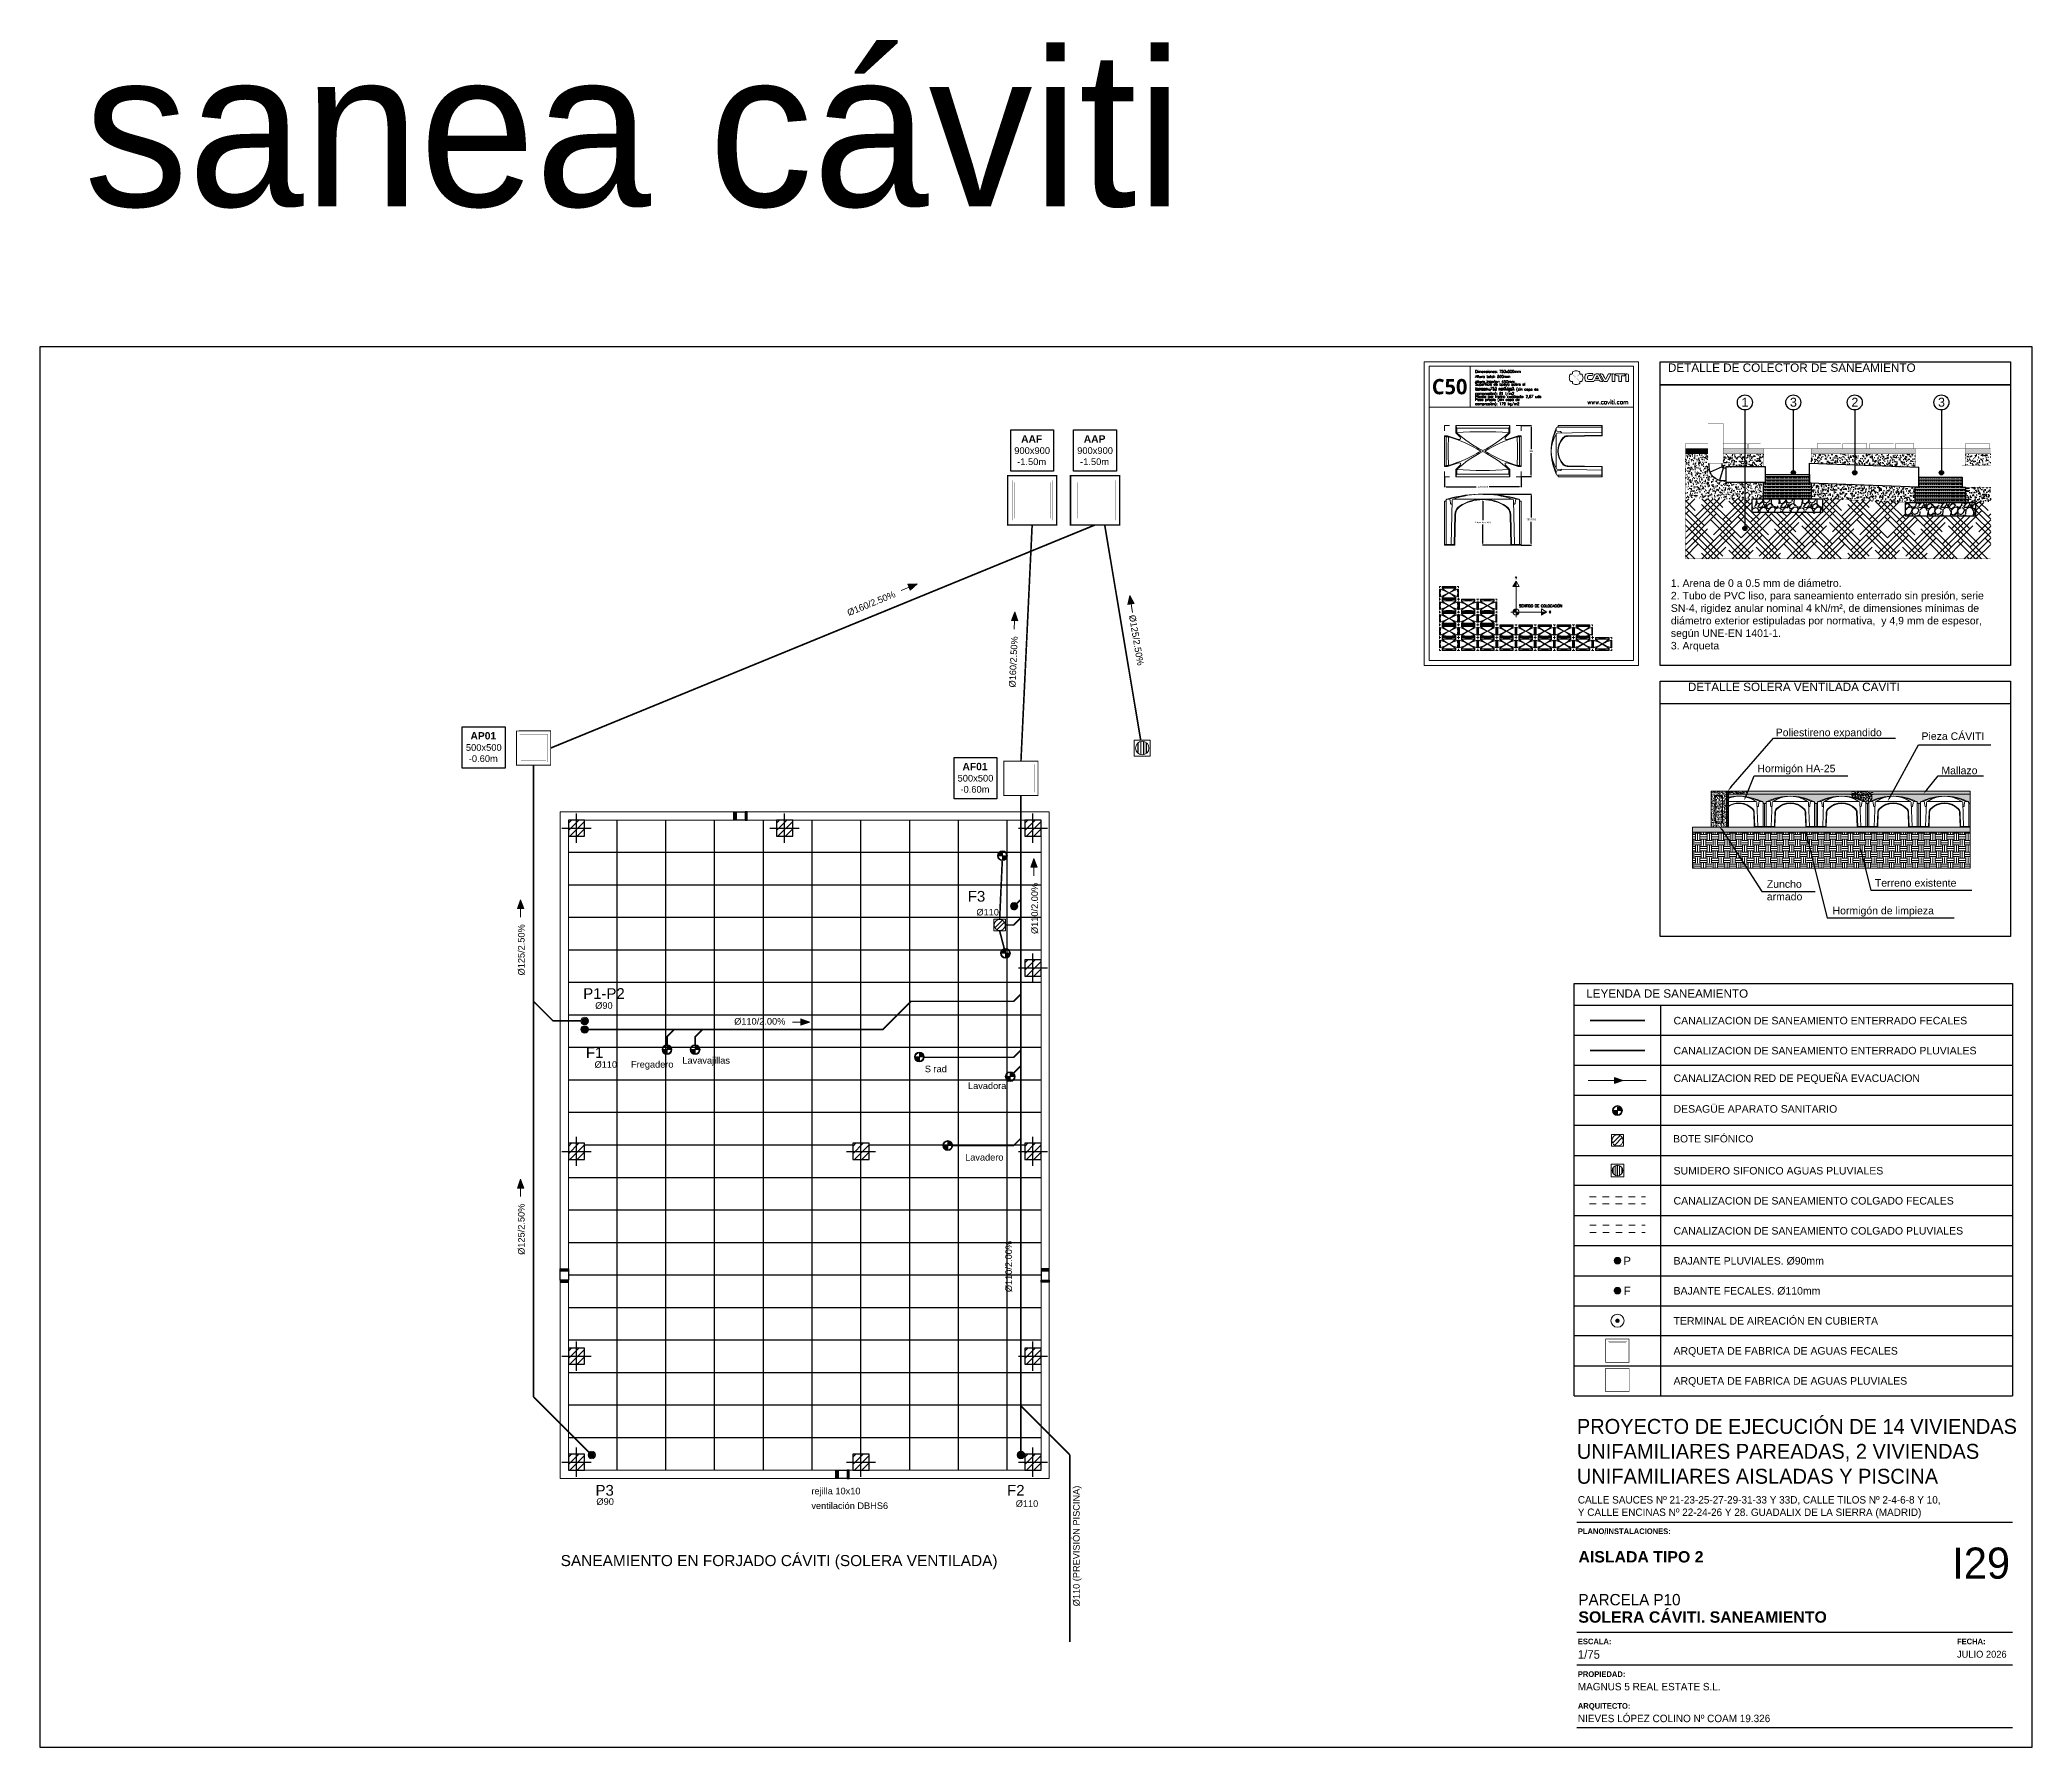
# Model space of a CAD drawing. Header units: millimetres. Extents: x 441156 to 441876, y 4514765 to 4515211.
# Drawn here: x 441259.72 to 441290.36, y 4514948.4 to 4514974.66 of the extents above; entities that cross this region are included whole.
import ezdxf
from ezdxf.enums import TextEntityAlignment as Align

# ---------------------------------------------------------------- set-up
doc = ezdxf.new("R2010")
doc.units = ezdxf.units.MM
doc.linetypes.add('CONTINUA', pattern=[0])
doc.linetypes.add('TRAZO_Y_PUNTO', pattern=[1, 0.5, -0.25, 0, -0.25])
doc.layers.add('01_cartela', color=6, linetype='Continuous', plot=False)
for name, color, linetype in [('01_FECALES', 170, 'Continuous'), ('01_texto cartela', 5, 'Continuous'), ('01_textos', 7, 'Continuous'), ('01_ventanas', 2, 'Continuous'), ('CALEFAC_NOTAS', 7, 'Continuous'), ('INGIN SANEAMIENTO TEXTO', 7, 'Continuous'), ('PILAR_EJES', 1, 'Continuous'), ('PILAR_HORMIGON', 2, 'Continuous'), ('PILAR_RAYA', 4, 'Continuous')]:
    doc.layers.add(name, color=color, linetype=linetype)
for name, color, linetype, lineweight in [('01_varios', 4, 'Continuous', 0), ('_CAVITI-AUX', 2, 'Continuous', 5), ('INGIN SANEAMIENTO BAJANTE FECALES', 10, 'Continuous', 5), ('INGIN SANEAMIENTO BAJANTE PLUVIALES', 170, 'Continuous', 5), ('INGIN SANEAMIENTO ENTERRADO FECALES', 10, 'Continuous', 25), ('INGIN SANEAMIENTO ENTERRADO PLUVIALES', 170, 'Continuous', 25), ('INGIN SANEAMIENTO TEXTO ENTERRADO', 7, 'Continuous', 0), ('Instalaciones_ventilación_extracción', 86, 'Continuous', 25)]:
    doc.layers.add(name, color=color, linetype=linetype, lineweight=lineweight)
doc.layers.add('INGIN SANEAMIENTO INTERIOR', color=7, linetype='Continuous', lineweight=20, true_color=0x046206)
doc.styles.add('Century Gothic', font='', dxfattribs={"height": 2})
doc.styles.add('Century Gothic_3', font='', dxfattribs={"height": 4.5})
doc.styles.add('Century Gothic_5', font='', dxfattribs={"height": 2.5})
doc.styles.add('Century Gothic_6', font='', dxfattribs={"height": 11})
doc.styles.add('Estilo1', font='swissel.ttf')
doc.styles.add('NIEVES2', font='sanss___.ttf')
doc.styles.add('NIEVES3', font='swisseb.ttf')
doc.styles.add('ROMANS', font='romans')
doc.styles.get("Standard").update_dxf_attribs({"font": 'arial.ttf'})
doc.styles.get('Century Gothic').set_extended_font_data('Century Gothic')
doc.styles.get('Century Gothic_3').set_extended_font_data('Century Gothic')
doc.styles.get('Century Gothic_5').set_extended_font_data('Century Gothic')
doc.styles.get('Century Gothic_6').set_extended_font_data('Century Gothic')
doc.linetypes.add('FLE2', pattern='A,1e-05,[1,fle2.shx,S=1,R=0,X=0,Y=0],-1', length=1.00001)
doc.dimstyles.new('CAVITI', dxfattribs={"dimtxt": 0.025, "dimasz": 0.025, "dimexe": 0.004, "dimexo": 0.003, "dimgap": 0.02, "dimtad": 0, "dimtih": 1, "dimtoh": 1, "dimdec": 4, "dimlfac": 1000, "dimdsep": 46, "dimtxsty": 'Standard', "dimcen": 0.025, "dimclrd": 256, "dimadec": 0, "dimazin": 0, "dimtfac": 1, "dimtdec": 4, "dimtofl": 0, "dimtmove": 0, "dimatfit": 3, "dimfxl": 1, "dimtolj": 1, "dimtzin": 0, "dimarcsym": 0})
pattern_1 = [(50, (441211.831105, 4514943.014585), (0.05762772, -0.00504177), [0.0060258, -0.066283783]), (355, (441211.831105, 4514943.014585), (-0.01114802, 0.060434123), [0.00482064, -0.05302721]), (100.451445, (441211.83591, 4514943.014164), (0.046479703, 0.05539235), [0.00512114, -0.056332594]), (46.1842, (441211.831105, 4514943.03065), (0.085746334, -0.013298614), [0.0090387, -0.09942567]), (96.63556, (441211.83825, 4514943.029545), (0.07509446, 0.07826456), [0.00768171, -0.08449897]), (351.18415, (441211.831105, 4514943.03065), (0.07509446, 0.07826456), [0.00723095, -0.07954045]), (21, (441211.83914, 4514943.026636), (0.047957888, -0.032348004), [0.0060258, -0.066283783]), (326, (441211.83914, 4514943.026636), (0.0195489, 0.058261394), [0.00482064, -0.053027026]), (71.451445, (441211.843136, 4514943.02394), (0.06750679, 0.02591339), [0.00512114, -0.056332497]), (37.5, (441211.831105, 4514943.014585), (0.000976971, 0.026746017), [0, -0.052384274, 0, -0.053830466, 0, -0.053227886]), (7.5, (441211.831105, 4514943.014585), (0.021136053, 0.031688606), [0, -0.0306914, 0, -0.051179114, 0, -0.020286855]), (327.5, (441211.813188, 4514943.014585), (0.0428893225, -0.001812087), [0, -0.020085995, 0, -0.062668303, 0, -0.083156018]), (317.5, (441211.805154, 4514943.014585), (0.046855464, 0.008042777), [0, -0.026111793, 0, -0.041618181, 0, -0.059052824])]
pattern_2 = [(50, (0, -216.64382), (0.05762772119564, -0.00504176988443), [0.0060257984101, -0.0662837825109]), (355, (0, -216.64382), (-0.0111480185191, 0.0604341225342), [0.0048206387281, -0.05302721079036]), (100.4514447, (0.0048, -216.64424), (0.0464797025245, 0.0553923501863), [0.00512114064495, -0.0563325938457]), (46.1842, (0, -216.62775), (0.085746333523, -0.013298613796), [0.0090386976151, -0.0994256737663]), (96.63555761, (0.007146, -216.62886), (0.075094459502, 0.0782645642107), [0.0076817141116, -0.0844989670827]), (351.18415117, (0, -216.62775), (0.0750944595063, 0.0782645642068), [0.0072309476758, -0.0795404542154]), (21, (0.008034, -216.63177), (0.0479578875514, -0.03234800360326), [0.0060257984101, -0.0662837825109]), (326, (0.008034, -216.63177), (0.0195489010056, 0.0582613938801), [0.0048206387281, -0.0530270260087]), (71.451445, (0.01203, -216.634463), (0.0675067884501, 0.0259133905775), [0.00512114064495, -0.0563324967371]), (37.5, (0, -216.64382), (0.00097697115784, 0.02674601673522), [0, -0.05238427417829, 0, -0.0538304657967, 0, -0.0532278859557]), (7.5, (0, -216.64382), (0.02113605333946, 0.03168860621836), [0, -0.030691399902, 0, -0.05117911449627, 0, -0.02028685464727]), (327.5, (-0.017917, -216.64382), (0.04288932245555, -0.00181208695238), [0, -0.02008599470026, 0, -0.06266830346482, 0, -0.0831560180591]), (317.5, (-0.02595, -216.64382), (0.04685546381534, 0.00804277738806), [0, -0.02611179311034, 0, -0.04161818101895, 0, -0.05905282441877])]
pattern_3 = [(95, (441263.062555, 4514962.31158), (0.08229922, 0.06905725), [0.011191, -0.12310107]), (40, (441263.06255, 4514962.31158), (-0.09400355, 0.0647238), [0.0089528, -0.0984812]), (145.45144, (441263.06941, 4514962.31733), (-0.01170432, 0.13378106), [0.0095109, -0.1046199]), (91.1842, (441263.04145, 4514962.33268), (0.1300684, 0.09514025), [0.0167865, -0.1846516]), (141.63556, (441263.05229, 4514962.3406), (-0.0041631, 0.2013951), [0.0142663, -0.15693]), (36.18415, (441263.04145, 4514962.33268), (-0.0041631, 0.2013951), [0.0134292, -0.1477211]), (66, (441263.05728, 4514962.33795), (0.1054598, 0.0204993), [0.011191, -0.12310107]), (11, (441263.05728, 4514962.33795), (-0.05083826, 0.10218252), [0.0089528, -0.09848086]), (116.45145, (441263.06607, 4514962.33966), (0.05462154, 0.12268183), [0.0095109, -0.10461972]), (82.5, (441263.062555, 4514962.311577), (-0.03384059, 0.036406556), [0, -0.09728715, 0, -0.099973, 0, -0.09885389]), (52.5, (441263.062555, 4514962.311577), (-0.01385789, 0.06937073), [0, -0.05699953, 0, -0.09504895, 0, -0.03767639]), (12.5, (441263.039026, 4514962.288048), (0.058703065, 0.053943705), [0, -0.03730336, 0, -0.11638647, 0, -0.1544359]), (2.5, (441263.028475, 4514962.2775), (0.05096984, 0.07209381), [0, -0.04849436, 0, -0.07729255, 0, -0.10967187])]
pattern_4 = [(180, (441263.062555, 4514962.311577), (-1e-17, -0.048954535), []), (180, (441263.038116, 4514962.336016), (-1e-17, -0.048954535), [0.023498177, -0.00979091])]
pattern_5 = [(273.01279, (441263.013317, 4514962.614038), (0.175849706, -2.989445004), [0.0334576, -3.3123112]), (229.96974, (441263.015075, 4514962.580627), (1.9343467565, 2.286046189), [0.0574143, -5.684018]), (177.51045, (441262.978147, 4514962.536664), (3.692843829, -0.175849705), [0.0404836, -4.0078807]), (312.27369, (441262.953528, 4514962.42412), (-3.341144416, 3.692843829), [0.0522839, -5.1761038]), (337.833654, (441262.988698, 4514962.385433), (-2.989445004, 1.230947943), [0.0512685, -5.0755874]), (42.27369, (441263.036177, 4514962.36609), (-3.692843829, -3.341144416), [0.0522839, -5.1761038]), (82.69424, (441263.074864, 4514962.40126), (-0.527549118, -4.044543241), [0.0691428, -6.8451281]), (117.25533, (441263.083657, 4514962.469841), (-2.6377455914, 5.099641478), [0.0652779, -6.4625133]), (166.429566, (441263.053762, 4514962.527872), (-3.6928438287, 0.8792485303), [0.052461, -5.19364]), (220.23636, (441263.002766, 4514962.540181), (2.110196474, 1.758497061), [0.0598923, -2.9347203]), (267.397438, (441262.957045, 4514962.501494), (-0.175849706, -4.0445432409), [0.0774537, -7.6679224]), (183.81407, (441263.129378, 4514962.596453), (-2.28604618, -0.175849706), [0.0264359, -2.6171649]), (216.469234, (441263.103, 4514962.594695), (2.6377455915, 1.934346768), [0.0502941, -4.9791304]), (270, (441263.06255, 4514962.5648), (0.1758497, -0.1758497), [0.0351699, -0.3165296]), (248.19859, (441263.029143, 4514962.573593), (0.52754912, 1.230947943), [0.0189397, -1.8750196]), (336.8014, (441263.02211, 4514962.556008), (-0.703398825, 0.35169941), [0.0267846, -1.312447]), (75.96376, (441263.04673, 4514962.545457), (0.175849706, 0.87924853), [0.043503, -1.406591]), (206.56505, (441263.05728, 4514962.58766), (0.52754912, 0.1758497), [0.031457, -0.7549669]), (61.38954, (441262.920117, 4514962.454015), (1.230947943, 2.2860461796), [0.0440677, -4.3627133]), (115.346176, (441262.941219, 4514962.492702), (1.230947943, -2.637745592), [0.0369704, -3.660058]), (338.19859, (441263.02211, 4514962.62283), (-1.230947943, 0.52754912), [0.037879, -1.8560802]), (28.61046, (441263.05728, 4514962.608763), (-2.2860461795, -1.230947943), [0.0440677, -4.3627133]), (24.44395, (441263.029143, 4514962.344988), (-1.230947943, -0.527549118), [0.042496, -2.082304]), (339.77514, (441263.06783, 4514962.362573), (-2.813595299, 1.055098235), [0.0356068, -3.5250784]), (111.80141, (441263.199718, 4514962.44874), (-0.52754912, 1.230947943), [0.037879, -1.8560802]), (62.354025, (441263.18565, 4514962.48391), (-1.582647355, -2.989445004), [0.041688, -4.1271]), (114.44395, (441263.11355, 4514962.362573), (0.527549118, -1.230947943), [0.021248, -2.103552]), (146.30993, (441263.189167, 4514962.43819), (-0.87924853, 0.52754912), [0.0126807, -1.2553896]), (210.96376, (441263.178616, 4514962.44522), (0.70339882, 0.35169941), [0.0512685, -0.9741027]), (231.009006, (441263.134653, 4514962.418845), (1.582647355, 1.9343467675), [0.047512, -4.7036854]), (348.69007, (441263.062555, 4514962.52963), (-0.52754912, 0.1758497), [0.0358664, -0.8607947]), (38.157227, (441263.097725, 4514962.522596), (3.3411444162, 2.637745592), [0.0626184, -6.1992116]), (105.9454, (441263.146963, 4514962.561283), (0.527549118, -1.934346767), [0.025604, -2.5348063]), (135, (441263.13993, 4514962.5859), (-0.3516994, 2e-17), [0.0149213, -0.2337677]), (165.25644, (441263.12586, 4514962.420603), (1.934346767, -0.527549119), [0.0345489, -3.4203497]), (93.01279, (441263.09245, 4514962.429396), (-0.175849706, 2.989445004), [0.0669153, -3.2788536]), (45, (441263.08893, 4514962.49622), (2e-17, 0.3516994), [0.0646592, -0.18403]), (10.304846, (441263.134653, 4514962.54194), (2.989445004, 0.52754912), [0.0393212, -3.8927977]), (299.0546, (441263.17334, 4514962.548974), (0.52754912, -0.87924853), [0.0362096, -1.774274]), (252.645975, (441263.190925, 4514962.517321), (-1.5826473555, -5.0996414775), [0.0589555, -5.836601]), (220.42608, (441263.17334, 4514962.461049), (-2.4618958857, -2.1101964735), [0.062371, -6.1747184])]

msp = doc.modelspace()

# ---------------------------------------------------------------- texts
at = {"layer": '01_cartela', "color": 3, "insert": (441260.3999918, 4514974.48788702), "char_height": 2.3928733831, "width": 70.1854420962, "attachment_point": 1, "style": 'Century Gothic_6'}
msp.add_mtext('sanea cáviti', dxfattribs=at)
at = {"layer": '01_texto cartela', "color": 5}
for s, insert, char_height, width, attachment_point, style in [('\\PPROYECTO DE EJECUCIÓN DE 14 VIVIENDAS UNIFAMILIARES PAREADAS, 2 VIVIENDAS UNIFAMILIARES AISLADAS Y PISCINA', (441283.3574437, 4514953.8319602), 0.23, 6.8221698289, 1, 'Century Gothic_3'), ('CALLE SAUCES Nº 21-23-25-27-29-31-33 Y 33D, CALLE TILOS Nº 2-4-6-8 Y 10, \\PY CALLE ENCINAS Nº 22-24-26 Y 28. GUADALIX DE LA SIERRA (MADRID)', (441283.37223759, 4514952.26186058), 0.114550418, 9.2468106263, 1, 'Century Gothic'), ('{\\fCentury Gothic|b1|i0|c0|p34;PLANO/INSTALACIONES: }', (441283.37223759, 4514951.76489165), 0.0870135776, 2.1171461181, 1, 'Century Gothic'), ('\\pt2.3273;\\PPARCELA P10', (441283.38111392, 4514950.57970091), 0.1745530179, 7.0090801689, 7, 'Century Gothic_5'), ('\\pt2.3273;SOLERA CÁVITI. SANEAMIENTO', (441283.38111392, 4514950.31252866), 0.1745530179, 7.0090801689, 7, 'NIEVES3'), ('{\\fCentury Gothic|b1|i0|c0|p34;ESCALA: }', (441283.37223759, 4514950.07051227), 0.0870135776, 2.1171461181, 1, 'Century Gothic'), ('{\\fCentury Gothic|b1|i0|c0|p34;FECHA: }', (441289.20310501, 4514950.07051227), 0.0870135776, 2.1171461181, 1, 'Century Gothic'), ('1/75', (441283.37223759, 4514949.89187984), 0.130914763, 2.1171461181, 1, 'Century Gothic'), ('JULIO 2026', (441289.20310501, 4514949.88365313), 0.106913723, 3.5043768434, 1, 'Century Gothic'), ('{\\fCentury Gothic|b1|i0|c0|p34;PROPIEDAD:}', (441283.37223759, 4514949.56782721), 0.0870135776, 0.8370923696, 1, 'Century Gothic'), ('MAGNUS 5 REAL ESTATE S.L.', (441283.37223759, 4514949.38919477), 0.114550418, 4.882308024, 1, 'Century Gothic'), ('{\\fCentury Gothic|b1|i0|c0|p34;ARQUITECTO:}', (441283.37223759, 4514949.07874194), 0.0870135776, 0.8370923696, 1, 'Century Gothic'), ('NIEVES LÓPEZ COLINO Nº COAM 19.326', (441283.37223759, 4514948.9001095), 0.114550418, 3.6515309653, 1, 'Century Gothic')]:
    msp.add_mtext(s, dxfattribs=dict(at, insert=insert, char_height=char_height, width=width, attachment_point=attachment_point, style=style))
at = {"layer": '01_texto cartela', "color": 1}
for s, insert, char_height, width, attachment_point, style in [('\\pt2.3273;AISLADA TIPO 2 ', (441283.38111392, 4514951.23851257), 0.1745530179, 7.0090801689, 7, 'NIEVES3'), ('I29', (441290.01918961, 4514951.47062819), 0.478574677, 1.0498533469, 3, 'Century Gothic_6')]:
    msp.add_mtext(s, dxfattribs=dict(at, insert=insert, char_height=char_height, width=width, attachment_point=attachment_point, style=style))
at = {"layer": '01_textos', "color": 1, "style": 'Estilo1'}
msp.add_text('LEYENDA DE SANEAMIENTO', height=0.1282612154, dxfattribs=at).set_placement((441283.50225082, 4514959.92635241))
at = {"layer": '01_textos', "color": 5, "style": 'Estilo1'}
msp.add_text('SANEAMIENTO EN FORJADO CÁVITI (SOLERA VENTILADA)', height=0.1697265748, dxfattribs=at).set_placement((441267.72977908, 4514951.18546002, 0.0000052))
at = {"layer": '01_textos', "color": 1, "char_height": 0.1288338101, "attachment_point": 1, "style": 'Estilo1'}
for s, insert in [('\\pi0.3958;DETALLE DE COLECTOR DE SANEAMIENTO{\\H1.443x; }', (441284.36150467, 4514969.67955661)), ('\\pi0.70303;DETALLE SOLERA VENTILADA CÁVITI{\\H1.7223x; }', (441284.36150467, 4514964.77039431))]:
    msp.add_mtext_dynamic_manual_height_columns(s, width=4.9151576394, gutter_width=11.875, heights=[0], dxfattribs=dict(at, insert=insert))
at = {"layer": '_CAVITI-AUX', "style": 'ROMANS'}
for s, width, insert, char_height, attachment_point in [('Dimensiones: 750x500mm', 1.0435648674, (441281.79332732, 4514969.55692303), 0.0392789876, 4), ('{\\fTrebuchet MS|b1|i0|c0|p34;C50}', 0.7484841853, (441281.40053745, 4514969.3212491), 0.2356739255, 5), ('Altura total: 500mm', 1.038813619, (441281.79332732, 4514969.47836505), 0.0392789876, 4), ('Altura interior: 450mm', 1.0483152189, (441281.79332732, 4514969.39980708), 0.0392789876, 4), ('Superficie de apoyo sobre el terreno: 753 cm2/m2', 1.0498992673, (441281.79332732, 4514969.3212491), 0.0392789876, 4), ('Consumo de hormigón (sin capa de compresión): 81 l/m2', 1.0546496187, (441281.79332732, 4514969.24269113), 0.0392789876, 4), ('Peso propio (sin capa de compresión): 179 kg/m2', 1.0625680671, (441281.79332732, 4514969.08557518), 0.0392789876, 4), ('Piezas por metro cuadrado: 2,67 uds', 1.0578168187, (441281.79332732, 4514969.16413315), 0.0392789876, 4), ('www.caviti.com', 0.3742420926, (441284.15006658, 4514969.08557518), 0.0628463801, 6), ('Y', 0.1077412525, (441282.42179112, 4514966.37994783), 0.03927899, 5), ('SENTIDO DE COLOCACIÓN ', 0.7484841853, (441282.46892591, 4514965.95111197), 0.0392789876, 4), ('X', 0.1077412525, (441282.94335563, 4514965.8568424), 0.03927899, 5)]:
    msp.add_mtext_dynamic_manual_height_columns(s, width=width, gutter_width=26.25, heights=[0], dxfattribs=dict(at, insert=insert, char_height=char_height, attachment_point=attachment_point))
at = {"layer": 'INGIN SANEAMIENTO BAJANTE FECALES', "color": 10, "style": 'NIEVES2'}
for s, height, p in [('F3', 0.164465438, (441273.99117388, 4514961.403372, 0.00000496)), ('F1', 0.164465438, (441268.11858186, 4514959.00120721, 0.0000052)), ('F', 0.12643481, (441284.07673204, 4514955.35413899)), ('F2', 0.164465438, (441274.59531918, 4514952.2687432, 0.00000578))]:
    msp.add_text(s, height=height, dxfattribs=at).set_placement(p)
at = {"layer": 'INGIN SANEAMIENTO BAJANTE PLUVIALES', "style": 'NIEVES2'}
for s, height, p in [('P1-P2', 0.164465438, (441268.07688092, 4514959.90829223, 0.0000052)), ('P', 0.12643481, (441284.07114302, 4514955.81585882))]:
    msp.add_text(s, height=height, dxfattribs=at).set_placement(p)
msp.add_text('P3', height=0.164465438, dxfattribs=at).set_placement((441268.40696704, 4514952.2687432, 0.00000525), align=Align.CENTER)
at = {"layer": 'INGIN SANEAMIENTO ENTERRADO PLUVIALES', "color": 10}
for s, height, style, p in [('900x900', 0.102686303, 'Estilo1', (441274.98048231, 4514968.28824231, 0.0000092)), ('AAF', 0.112841979, 'NIEVES3', (441274.97312455, 4514968.46281426, 0.0000092)), ('-1.50m', 0.102686303, 'Estilo1', (441274.9727927, 4514968.11711542, 0.0000092)), ('AF01', 0.112841979, 'NIEVES3', (441274.10154978, 4514963.42462686, 0.0000052)), ('500x500', 0.102686303, 'Estilo1', (441274.10890754, 4514963.25005491, 0.0000052)), ('-0.60m', 0.102686303, 'Estilo1', (441274.10121793, 4514963.07892802, 0.0000052))]:
    msp.add_text(s, height=height, rotation=0.020029945, dxfattribs=dict(at, style=style)).set_placement(p, align=Align.CENTER)
at = {"layer": 'INGIN SANEAMIENTO ENTERRADO PLUVIALES'}
for s, height, style, p in [('900x900', 0.102686303, 'Estilo1', (441275.94816351, 4514968.28828753, 0.0000092)), ('AAP', 0.112841979, 'NIEVES3', (441275.94080575, 4514968.46285948, 0.0000092)), ('-1.50m', 0.102686303, 'Estilo1', (441275.94047389, 4514968.11716064, 0.0000092)), ('500x500', 0.102686303, 'Estilo1', (441266.54767458, 4514963.72281964, 0.00000467)), ('AP01', 0.112841979, 'NIEVES3', (441266.54031682, 4514963.8973916, 0.00000467)), ('-0.60m', 0.102686303, 'Estilo1', (441266.53998497, 4514963.55169276, 0.00000467))]:
    msp.add_text(s, height=height, rotation=0.020029945, dxfattribs=dict(at, style=style)).set_placement(p, align=Align.CENTER)
at = {"layer": 'INGIN SANEAMIENTO TEXTO', "color": 5}
for s, p in [('1', (441285.88943349, 4514969.0147518)), ('3', (441286.63436331, 4514969.0147518)), ('2', (441287.57951461, 4514969.0147518)), ('3', (441288.9116164, 4514969.0147518))]:
    msp.add_text(s, height=0.1370727, dxfattribs=at).set_placement(p)
at = {"layer": 'INGIN SANEAMIENTO TEXTO', "color": 5, "attachment_point": 1, "style": 'Estilo1'}
for s, width, gutter_width, insert, char_height in [('1. Arena de 0 a 0.5 mm de diámetro.\\P2. Tubo de PVC liso, para saneamiento enterrado sin presión, serie SN-4, rigidez anular nominal 4 kN/m², de dimensiones mínimas de diámetro exterior estipuladas por normativa,  y 4,9 mm de espesor, según UNE-EN 1401-1. \\P3. Arqueta', 4.9450096691, 11.875, (441284.80243533, 4514966.35963753), 0.11542964114), ('CANALIZACION DE SANEAMIENTO ENTERRADO FECALES', 6.6485632608, 12.5, (441284.8441403, 4514959.63177797), 0.1154296411), ('CANALIZACION DE SANEAMIENTO ENTERRADO PLUVIALES', 6.6232700442, 12.5, (441284.8441403, 4514959.17005814), 0.1154296411), ('CANALIZACION RED DE PEQUEÑA EVACUACION', 5.5609549455, 12.5, (441284.8441403, 4514958.74595635), 0.1154296411), ('DESAGÜE APARATO SANITARIO', 4.2100631955, 12.5, (441284.8441403, 4514958.27354425), 0.1154296411), ('BOTE SIFÓNICO', 8.1630085879, 12.5, (441284.83941141, 4514957.81337915), 0.1126125), ('SUMIDERO SIFONICO AGUAS PLUVIALES', 6.0555258706, 12.5, (441284.8441403, 4514957.3231788), 0.1154296411), ('CANALIZACION DE SANEAMIENTO COLGADO FECALES', 6.9014961033, 12.5, (441284.8441403, 4514956.86145897), 0.1154296411), ('CANALIZACION DE SANEAMIENTO COLGADO PLUVIALES', 6.9014961033, 12.5, (441284.8441403, 4514956.39973914), 0.1154296411), ('BAJANTE PLUVIALES. %%C90mm', 4.2100631955, 12.5, (441284.8441403, 4514955.9380193), 0.1154296411), ('BAJANTE FECALES. %%C110mm', 4.2100631955, 12.5, (441284.8441403, 4514955.47629947), 0.1154296411), ('TERMINAL DE AIREACIÓN EN CUBIERTA', 4.2100631955, 12.5, (441284.8441403, 4514955.01457964), 0.1154296411), ('ARQUETA DE FABRICA DE AGUAS FECALES', 5.1459128872, 12.5, (441284.8441403, 4514954.5528598), 0.1154296411), ('ARQUETA DE FABRICA DE AGUAS PLUVIALES', 6.2588880691, 12.5, (441284.8441403, 4514954.09113997), 0.1154296411)]:
    msp.add_mtext_dynamic_manual_height_columns(s, width=width, gutter_width=gutter_width, heights=[0], dxfattribs=dict(at, insert=insert, char_height=char_height))
at = {"layer": 'INGIN SANEAMIENTO TEXTO', "color": 5, "width": 4.9450096691, "attachment_point": 1, "style": 'Estilo1'}
for s, insert, char_height in [('Poliestireno expandido', (441286.41536593, 4514964.06342212), 0.1154296411), ('Pieza CÁVITI', (441288.65694374, 4514964.00627176), 0.1154296411), ('Hormigón HA-25', (441286.13346981, 4514963.50891021), 0.1154296411), ('Mallazo', (441288.96285742, 4514963.47870989), 0.115429641), ('Zuncho\\Parmado', (441286.27801178, 4514961.73193998), 0.115429641), ('Terreno existente', (441287.93974847, 4514961.7498787), 0.1154296411), ('Hormigón de limpieza', (441287.28928994, 4514961.32368784), 0.1154296411)]:
    msp.add_mtext(s, dxfattribs=dict(at, insert=insert, char_height=char_height))
at = {"layer": 'INGIN SANEAMIENTO TEXTO ENTERRADO', "style": 'Estilo1'}
for s, p in [('ventilación DBHS6', (441271.58581547, 4514952.06295478, 0.00000347)), ('rejilla 10x10', (441271.58581547, 4514952.28891665, 0.00000347))]:
    msp.add_text(s, height=0.10125, rotation=0.020029945, dxfattribs=at).set_placement(p)
for s, width, insert, char_height, attachment_point, rotation in [('\\pi-0.13221;Ø160/2.50%', 0.5900810399, (441272.26556104, 4514965.88953317, 0.00000467), 0.10125, 4, 22.305515302), ('\\pi-0.13221;Ø125/2.50%', 0.5900810399, (441276.53940059, 4514965.68175278, 0.00000467), 0.10125, 4, 279.510355123), ('\\pi-0.13221;Ø160/2.50%', 0.5900810399, (441274.68076139, 4514964.82941649, 0.0000052), 0.10125, 4, 87.303568009), ('\\pi-0.13221;Ø110/2.00%', 0.5900810399, (441275.02088854, 4514961.03792028, 0.0000052), 0.10125, 4, 90.020029945), ('Ø110', 0.5900810399, (441274.46975368, 4514961.23933488, 0.00000496), 0.10125, 6, 359.979970055), ('\\pi-0.13221;Ø125/2.50%', 0.5900810399, (441267.12641709, 4514960.40128307, 0.0000052), 0.10125, 4, 90.020029945), ('Ø90', 0.5900810399, (441268.52845319, 4514959.80389016, 0.0000052), 0.10125, 6, 359.979970055), ('\\pi-0.13221;Ø110/2.00%', 0.5900810399, (441270.53088678, 4514959.56072183, 0.00000417), 0.10125, 4, 0.020029945), ('Ø110', 0.5900810399, (441268.59716166, 4514958.89680514, 0.0000052), 0.10125, 6, 359.979970055), ('Fregadero', 0.5900810399, (441269.46473604, 4514958.88567169, 0.00000195), 0.10125, 6, 359.979970055), ('Lavavajillas', 0.5900810399, (441270.33317968, 4514958.94690409, 0.00000142), 0.10125, 6, 359.979970055), ('S rad', 0.5900810399, (441273.66833389, 4514958.83056531, 0.000004), 0.10125, 6, 359.979970055), ('Lavadora', 0.5900810399, (441274.58382562, 4514958.5713268, 0.00000351), 0.10125, 6, 359.979970055), ('Lavadero', 0.5900810399, (441274.53910729, 4514957.47116714, 0.0000052), 0.10125, 6, 359.979970055), ('\\pi-0.13221;Ø125/2.50%', 0.5900810399, (441267.12641709, 4514956.10486048, 0.0000052), 0.10125, 4, 90.020029945), ('\\pi-0.13221;Ø110/2.00%', 0.5900810399, (441274.62089016, 4514955.53069382, -0.00001639), 0.10125, 4, 90.020029945), ('Ø110 (PREVISIÓN PISCINA)', 2.8089602498, (441275.67585385, 4514952.42215161, 0.00000496), 0.10125, 6, 89.979970055), ('Ø90', 0.5900810399, (441268.41337759, 4514952.17566839, 0.00000525), 0.102375, 5, 0.020029945), ('Ø110', 0.5900810399, (441275.07389898, 4514952.14446107, 0.00000578), 0.10125, 6, 359.979970055)]:
    msp.add_mtext_dynamic_manual_height_columns(s, width=width, gutter_width=12.5, heights=[0], dxfattribs=dict(at, insert=insert, char_height=char_height, attachment_point=attachment_point, rotation=rotation))

# ---------------------------------------------------------------- blocks, each defined once
blk = doc.blocks.new('B PLUVIALES')
at = {"layer": 'INGIN SANEAMIENTO BAJANTE PLUVIALES', "lineweight": 0}
h = blk.add_hatch(color=256, dxfattribs=at)
h.dxf.hatch_style = 1
edge = h.paths.add_edge_path()
edge.add_arc((57.049, 40.386), 0.0688, 0, 360)
for radius in [0.0918, 0.0688]:
    blk.add_circle((57.049, 40.386), radius, dxfattribs=at)
blk = doc.blocks.new('BAJANTE FECALES')
at = {"layer": 'INGIN SANEAMIENTO BAJANTE FECALES', "lineweight": 0}
h = blk.add_hatch(dxfattribs=at)
h.set_pattern_fill('GOST_WOOD', color=256, scale=0.005)
edge = h.paths.add_edge_path(flags=17)
edge.add_arc((57.049, 39.966), 0.0688, 0, 360)
edge = h.paths.add_edge_path()
edge.add_arc((57.049, 39.966), 0.0918, 0, 360)
h = blk.add_hatch(color=256, dxfattribs=at)
h.dxf.hatch_style = 1
edge = h.paths.add_edge_path()
edge.add_arc((57.049, 39.966), 0.0688, 0, 360)
for radius in [0.0918, 0.0688]:
    blk.add_circle((57.049, 39.966), radius, dxfattribs=at)
blk = doc.blocks.new('ARQUETA FECALES 1')
at = {"layer": 'INGIN SANEAMIENTO ENTERRADO FECALES'}
for points, const_width in [([(13.525, 21.29), (13.525, 21.824), (14.059, 21.824), (14.059, 21.29)], 0.015), ([(13.574, 21.339), (13.574, 21.775), (14.01, 21.775), (14.01, 21.339)], 0.0015), ([(13.597, 21.362), (13.597, 21.753), (13.988, 21.753), (13.988, 21.362)], 0.0015)]:
    blk.add_lwpolyline(points, close=True, dxfattribs=dict(at, const_width=const_width))
blk = doc.blocks.new('ARQUETA 3')
at = {"layer": 'INGIN SANEAMIENTO ENTERRADO PLUVIALES'}
for points, const_width in [([(13.614, 20.539), (13.614, 20.895), (13.97, 20.895), (13.97, 20.539)], 0.01), ([(13.647, 20.572), (13.647, 20.862), (13.937, 20.862), (13.937, 20.572)], 0.001), ([(13.662, 20.587), (13.662, 20.847), (13.922, 20.847), (13.922, 20.587)], 0.001)]:
    blk.add_lwpolyline(points, close=True, dxfattribs=dict(at, const_width=const_width))
blk = doc.blocks.new('SIFON')
at = {"layer": 'INGIN SANEAMIENTO INTERIOR', "linetype": 'Continuous', "lineweight": 0}
h = blk.add_hatch(color=256, dxfattribs=at)
h.dxf.hatch_style = 1
edge = h.paths.add_edge_path()
edge.add_line((1065.928, 523.956), (1065.852, 523.956))
edge.add_arc((1065.928, 523.956), 0.076, 180, 270)
edge.add_line((1065.928, 523.88), (1065.928, 523.956))
edge = h.paths.add_edge_path()
edge.add_line((1065.928, 524.032), (1065.928, 523.956))
edge.add_line((1065.928, 523.956), (1066.004, 523.956))
edge.add_arc((1065.928, 523.956), 0.076, 0, 90)
for points in [[(1065.852, 523.956), (1066.004, 523.956)], [(1065.928, 524.032), (1065.928, 523.88)]]:
    blk.add_lwpolyline(points, dxfattribs=at)
for radius in [0.0891, 0.076]:
    blk.add_circle((1065.928, 523.956), radius, dxfattribs=at)
blk = doc.blocks.new('DLECHA SANEAMIENTO INTERIOR')
at = {"layer": 'INGIN SANEAMIENTO INTERIOR', "lineweight": 0}
h = blk.add_hatch(color=256, dxfattribs=at)
h.dxf.hatch_style = 1
h.paths.add_polyline_path([(1048.429, 522.543), (1048.429, 522.658), (1048.588, 522.6)])
blk.add_lwpolyline([(1048.429, 522.543), (1048.429, 522.658), (1048.588, 522.6), (1048.429, 522.543)], dxfattribs=at)
blk = doc.blocks.new('BOTE_SIFONICO')
at = {"layer": 'INGIN SANEAMIENTO INTERIOR', "ltscale": 0.5}
for p, q in [((-0.062, -0.036), (0.036, 0.062)), ((-0.036, -0.062), (0.062, 0.036))]:
    blk.add_line(p, q, dxfattribs=at)
blk.add_lwpolyline([(-0.075, -0.075), (0.075, -0.075), (0.075, 0.075), (-0.075, 0.075), (-0.075, -0.075)], close=True, dxfattribs=at)
blk.add_circle((0, 0), 0.0712, dxfattribs=at)
blk = doc.blocks.new('C30_lateral')
for points in [[(-0.201, 0.427, 0.481699), (-0.209, 0.441), (-0.241, 0.444, -0.383819), (-0.25, 0.454), (-0.25, 0.475, -0.414214), (-0.24, 0.485), (-0.005, 0.485)], [(-0.005, 0.435), (-0.241, 0.426, 0.383819), (-0.25, 0.416)], [(-0.005, 0.065), (-0.241, 0.074, -0.383819), (-0.25, 0.084), (-0.25, 0.416)], [(-0.005, 0.5), (-0.005, 0.4), (0, 0.4), (0, 0.5), (-0.23, 0.5), (-0.23, 0.493, -0.414214), (-0.237, 0.485)], [(-0.005, 0.405), (-0.144, 0.4, 0.19562), (-0.182, 0.383, 0.399251), (-0.182, 0.117, 0.19562), (-0.144, 0.1), (-0.005, 0.095)], [(-0.005, 0.4), (-0.144, 0.395, 0.19562), (-0.178, 0.379, 0.399251), (-0.178, 0.121, 0.19562), (-0.144, 0.105), (-0.005, 0.1)], [(-0.201, 0.073, -0.481699), (-0.209, 0.059), (-0.241, 0.056, 0.383819), (-0.25, 0.046), (-0.25, 0.025, 0.414214), (-0.24, 0.015), (-0.005, 0.015)], [(-0.005, 0), (-0.005, 0.1), (0, 0.1), (0, 0), (-0.23, 0), (-0.23, 0.008, 0.414214), (-0.237, 0.015)]]:
    blk.add_lwpolyline(points, format="xyb")
for centre, radius, start, end in [((0.231, 0.25), 0.531, 154.9424, 205.0576), ((0.141, 0.25), 0.441, 152.4571, 207.5429), ((0.001, 0.25), 0.301, 146.4744, 213.5256)]:
    blk.add_arc(centre, radius, start, end)
blk = doc.blocks.new('corte_01')
blk.add_line((-0.35, 0.291), (-0.35, 0.201))
blk.add_lwpolyline([(-0.35, 0.25), (-0.084, 0.25)])
for points in [[(-0.095, 0.005), (-0.1, 0.144, 0.19562), (-0.117, 0.182, 0.338609), (-0.35, 0.207, 0.338609)], [(-0.1, 0.005), (-0.105, 0.144, 0.19562), (-0.121, 0.178, 0.343156), (-0.35, 0.201, 0.343156)], [(0, 0.005), (-0.1, 0.005), (-0.1, 0), (0, 0), (0, 0.23), (-0.008, 0.23, -0.414214), (-0.015, 0.237)], [(-0.065, 0.005), (-0.074, 0.241, 0.383819), (-0.084, 0.25)], [(-0.073, 0.201, 0.481699), (-0.059, 0.209), (-0.056, 0.241, -0.383819), (-0.046, 0.25), (-0.025, 0.25, -0.414214), (-0.015, 0.24), (-0.015, 0.005)]]:
    blk.add_lwpolyline(points, format="xyb")
for centre, radius, start, end in [((-0.25, -0.001), 0.301, 56.4744, 109.4341), ((-0.25, -0.231), 0.531, 64.9424, 100.8498), ((-0.25, -0.141), 0.441, 62.4571, 103.1011)]:
    blk.add_arc(centre, radius, start, end)
blk = doc.blocks.new('C70_planta')
for points in [[(0.11, 0.5), (0.11, 0.43), (0.153, 0.387, -0.793916), (0.138, 0.363), (0.028, 0.4), (0, 0.4)], [(0.11, 0), (0.11, 0.07), (0.153, 0.113, 0.793916), (0.138, 0.137), (0.028, 0.1), (0, 0.1)], [(0.64, 0.5), (0.64, 0.43), (0.597, 0.387, 0.793916), (0.612, 0.363), (0.722, 0.4), (0.75, 0.4)], [(0.64, 0), (0.64, 0.07), (0.597, 0.113, -0.793916), (0.612, 0.137), (0.722, 0.1), (0.75, 0.1)]]:
    blk.add_lwpolyline(points, format="xyb")
for points in [[(0.05, 0.5), (0, 0.5), (0, 0.45)], [(0.015, 0.11), (0, 0.1), (0, 0.4), (0.015, 0.39)], [(0.05, 0), (0, 0), (0, 0.05)], [(0.12, 0.475), (0.11, 0.5), (0.64, 0.5), (0.63, 0.475)], [(0.12, 0.025), (0.11, 0), (0.64, 0), (0.63, 0.025)], [(0.7, 0.5), (0.75, 0.5), (0.75, 0.45)], [(0.7, 0), (0.75, 0), (0.75, 0.05)], [(0.735, 0.11), (0.75, 0.1), (0.75, 0.4), (0.735, 0.39)]]:
    blk.add_lwpolyline(points)
for points in [[(0.04, 0.11), (0.015, 0.11), (0.015, 0.39), (0.04, 0.39, -0.066493), (0.355, 0.25, -0.066493)], [(0.12, 0.475), (0.63, 0.475), (0.63, 0.43, -0.07064), (0.375, 0.255, -0.07064), (0.12, 0.43)], [(0.12, 0.025), (0.63, 0.025), (0.63, 0.07, 0.07064), (0.375, 0.245, 0.07064), (0.12, 0.07)], [(0.71, 0.11), (0.735, 0.11), (0.735, 0.39), (0.71, 0.39, 0.066493), (0.395, 0.25, 0.066493)]]:
    blk.add_lwpolyline(points, format="xyb", close=True)
for centre, radius, start, end in [((1.991, 0.25), 1.956, 175.90195, 184.09805), ((0.375, -2.816), 3.256, 85.50851, 94.49149), ((0.375, 3.316), 3.256, 265.50851, 274.49149), ((-1.241, 0.25), 1.956, 355.90195, 4.09805)]:
    blk.add_arc(centre, radius, start, end)
blk = doc.blocks.new('*D81')
at = {"layer": '_CAVITI-AUX', "color": 0, "lineweight": -2, "transparency": 16777216}
for p, q in [((441281.914, 4514967.672), (441282.661, 4514967.672)), ((441282.503, 4514966.886), (441282.661, 4514966.886))]:
    blk.add_line(p, q, dxfattribs=at)
at = {"layer": '_CAVITI-AUX', "lineweight": -2, "transparency": 16777216}
for p, q in [((441282.657, 4514967.647), (441282.657, 4514967.312)), ((441282.657, 4514966.911), (441282.657, 4514967.246))]:
    blk.add_line(p, q, dxfattribs=at)
at = {"layer": '_CAVITI-AUX', "transparency": 16777216}
for points in [[(441282.653, 4514967.647), (441282.662, 4514967.647), (441282.657, 4514967.672)], [(441282.653, 4514966.911), (441282.662, 4514966.911), (441282.657, 4514966.886)]]:
    blk.add_solid(points, dxfattribs=at)
at = {"layer": '_CAVITI-AUX', "color": 0, "transparency": 16777216, "insert": (441282.657, 4514967.279), "char_height": 0.025, "attachment_point": 5}
blk.add_mtext('\\A1;785.5798', dxfattribs=at)
blk = doc.blocks.new('*D82')
at = {"layer": '_CAVITI-AUX', "color": 0, "lineweight": -2, "transparency": 16777216}
for p, q in [((441281.908, 4514967.585), (441281.907, 4514967.585)), ((441282.34, 4514966.886), (441281.907, 4514966.886))]:
    blk.add_line(p, q, dxfattribs=at)
at = {"layer": '_CAVITI-AUX', "lineweight": -2, "transparency": 16777216}
for p, q in [((441281.911, 4514967.56), (441281.911, 4514967.268)), ((441281.911, 4514966.911), (441281.911, 4514967.203))]:
    blk.add_line(p, q, dxfattribs=at)
at = {"layer": '_CAVITI-AUX', "transparency": 16777216}
for points in [[(441281.907, 4514967.56), (441281.915, 4514967.56), (441281.911, 4514967.585)], [(441281.907, 4514966.911), (441281.915, 4514966.911), (441281.911, 4514966.886)]]:
    blk.add_solid(points, dxfattribs=at)
at = {"layer": '_CAVITI-AUX', "color": 0, "transparency": 16777216, "insert": (441281.911, 4514967.236), "char_height": 0.025, "attachment_point": 5}
blk.add_mtext('\\A1;Altura libre: 450', dxfattribs=at)
blk = doc.blocks.new('*D83')
at = {"layer": '_CAVITI-AUX', "color": 0, "lineweight": -2, "transparency": 16777216}
for p, q in [((441281.322, 4514967.936), (441281.322, 4514967.778)), ((441282.5, 4514967.936), (441282.5, 4514967.778))]:
    blk.add_line(p, q, dxfattribs=at)
at = {"layer": '_CAVITI-AUX', "lineweight": -2, "transparency": 16777216}
for p, q in [((441281.347, 4514967.782), (441281.811, 4514967.782)), ((441282.475, 4514967.782), (441282.011, 4514967.782))]:
    blk.add_line(p, q, dxfattribs=at)
at = {"layer": '_CAVITI-AUX', "transparency": 16777216}
for points in [[(441281.347, 4514967.786), (441281.347, 4514967.777), (441281.322, 4514967.782)], [(441282.475, 4514967.786), (441282.475, 4514967.777), (441282.5, 4514967.782)]]:
    blk.add_solid(points, dxfattribs=at)
at = {"layer": '_CAVITI-AUX', "color": 0, "transparency": 16777216, "insert": (441281.911, 4514967.782), "char_height": 0.025, "attachment_point": 5}
blk.add_mtext('\\A1;1178.3696', dxfattribs=at)
blk = doc.blocks.new('CAVITI_logo')
at = {"const_width": 0.002}
for points in [[(-0.504, 0.044), (-0.527, 0.067)], [(-0.504, 0.033), (-0.527, 0.01)], [(-0.493, 0.044), (-0.471, 0.067)], [(-0.493, 0.033), (-0.471, 0.01)]]:
    blk.add_lwpolyline(points, dxfattribs=at)
blk.add_lwpolyline([(-0.309, 0.03), (-0.294, 0.059), (-0.279, 0.03), (-0.309, 0.03)])
for points, knots in [([(-0.468, -0.021), (-0.465, -0.02), (-0.463, -0.017), (-0.463, -0.014), (-0.463, -0.014), (-0.463, -0.002), (-0.463, -0.002), (-0.463, 0.001), (-0.461, 0.003), (-0.458, 0.003), (-0.458, 0.003), (-0.446, 0.003), (-0.446, 0.003), (-0.443, 0.003), (-0.44, 0.005), (-0.439, 0.008), (-0.439, 0.008), (-0.431, 0.026), (-0.431, 0.039), (-0.431, 0.051), (-0.439, 0.069), (-0.439, 0.069), (-0.44, 0.072), (-0.444, 0.074), (-0.446, 0.074), (-0.446, 0.074), (-0.458, 0.074), (-0.458, 0.074), (-0.461, 0.074), (-0.463, 0.076), (-0.463, 0.079), (-0.463, 0.079), (-0.463, 0.091), (-0.463, 0.091), (-0.463, 0.094), (-0.465, 0.097), (-0.468, 0.098), (-0.468, 0.098), (-0.486, 0.106), (-0.499, 0.106), (-0.511, 0.106), (-0.529, 0.098), (-0.529, 0.098), (-0.532, 0.097), (-0.534, 0.094), (-0.534, 0.091), (-0.534, 0.091), (-0.534, 0.079), (-0.534, 0.079), (-0.534, 0.076), (-0.536, 0.074), (-0.539, 0.074), (-0.539, 0.074), (-0.551, 0.074), (-0.551, 0.074), (-0.554, 0.074), (-0.557, 0.072), (-0.558, 0.069), (-0.558, 0.069), (-0.566, 0.051), (-0.566, 0.039), (-0.566, 0.026), (-0.558, 0.008), (-0.558, 0.008), (-0.557, 0.005), (-0.554, 0.003), (-0.551, 0.003), (-0.551, 0.003), (-0.539, 0.003), (-0.539, 0.003), (-0.536, 0.003), (-0.534, 0.001), (-0.534, -0.002), (-0.534, -0.002), (-0.534, -0.014), (-0.534, -0.014), (-0.534, -0.017), (-0.532, -0.02), (-0.529, -0.021), (-0.529, -0.021), (-0.511, -0.029), (-0.499, -0.029), (-0.486, -0.029), (-0.468, -0.021), (-0.468, -0.021)], [0, 0, 0, 0, 1, 1, 1, 2, 2, 2, 3, 3, 3, 4, 4, 4, 5, 5, 5, 6, 6, 6, 7, 7, 7, 8, 8, 8, 9, 9, 9, 10, 10, 10, 11, 11, 11, 12, 12, 12, 13, 13, 13, 14, 14, 14, 15, 15, 15, 16, 16, 16, 17, 17, 17, 18, 18, 18, 19, 19, 19, 20, 20, 20, 21, 21, 21, 22, 22, 22, 23, 23, 23, 24, 24, 24, 25, 25, 25, 26, 26, 26, 27, 27, 27, 28, 28, 28, 28]), ([(-0.301, 0.077), (-0.309, 0.077), (-0.314, 0.069), (-0.314, 0.069), (-0.314, 0.069), (-0.341, 0.02), (-0.341, 0.02), (-0.341, 0.02), (-0.374, 0.02), (-0.374, 0.02), (-0.385, 0.02), (-0.388, 0.024), (-0.388, 0.035), (-0.388, 0.035), (-0.388, 0.044), (-0.388, 0.044), (-0.388, 0.053), (-0.385, 0.059), (-0.373, 0.059), (-0.373, 0.059), (-0.364, 0.059), (-0.349, 0.059), (-0.334, 0.059), (-0.335, 0.068), (-0.335, 0.071), (-0.335, 0.074), (-0.335, 0.079), (-0.335, 0.079), (-0.335, 0.079), (-0.378, 0.079), (-0.378, 0.079), (-0.399, 0.079), (-0.412, 0.074), (-0.412, 0.051), (-0.412, 0.051), (-0.412, 0.028), (-0.412, 0.028), (-0.412, 0.005), (-0.399, 0), (-0.378, 0), (-0.378, 0), (-0.351, 0), (-0.351, 0), (-0.351, 0), (-0.328, 0), (-0.328, 0), (-0.328, 0), (-0.325, 0), (-0.325, 0), (-0.325, 0), (-0.318, 0.014), (-0.318, 0.014), (-0.318, 0.014), (-0.27, 0.014), (-0.27, 0.014), (-0.27, 0.014), (-0.266, 0.007), (-0.266, 0.007), (-0.266, 0.007), (-0.264, 0), (-0.25, 0), (-0.237, 0), (-0.236, 0), (-0.236, 0), (-0.236, 0), (-0.279, 0.077), (-0.279, 0.077), (-0.279, 0.077), (-0.292, 0.077), (-0.301, 0.077)], [0, 0, 0, 0, 1, 1, 1, 2, 2, 2, 3, 3, 3, 4, 4, 4, 5, 5, 5, 6, 6, 6, 7, 7, 7, 8, 8, 8, 9, 9, 9, 10, 10, 10, 11, 11, 11, 12, 12, 12, 13, 13, 13, 14, 14, 14, 15, 15, 15, 16, 16, 16, 17, 17, 17, 18, 18, 18, 19, 19, 19, 20, 20, 20, 21, 21, 21, 22, 22, 22, 23, 23, 23, 23]), ([(-0.21, 0.02), (-0.21, 0.02), (-0.233, 0.063), (-0.235, 0.068), (-0.238, 0.072), (-0.239, 0.077), (-0.252, 0.077), (-0.264, 0.077), (-0.266, 0.077), (-0.266, 0.077), (-0.266, 0.077), (-0.225, 0), (-0.225, 0), (-0.225, 0), (-0.196, 0), (-0.196, 0), (-0.196, 0), (-0.154, 0.077), (-0.154, 0.077), (-0.154, 0.077), (-0.18, 0.077), (-0.18, 0.077), (-0.18, 0.077), (-0.21, 0.02), (-0.21, 0.02)], [0, 0, 0, 0, 1, 1, 1, 2, 2, 2, 3, 3, 3, 4, 4, 4, 5, 5, 5, 6, 6, 6, 7, 7, 7, 8, 8, 8, 8]), ([(-0.134, 0.077), (-0.142, 0.077), (-0.144, 0.077), (-0.145, 0.077), (-0.145, 0.077), (-0.145, 0), (-0.145, 0), (-0.145, 0), (-0.121, 0), (-0.121, 0), (-0.121, 0), (-0.121, 0.059), (-0.121, 0.064), (-0.121, 0.068), (-0.122, 0.077), (-0.134, 0.077)], [0, 0, 0, 0, 1, 1, 1, 2, 2, 2, 3, 3, 3, 4, 4, 4, 5, 5, 5, 5]), ([(-0.112, 0.074), (-0.112, 0.07), (-0.112, 0.058), (-0.096, 0.058), (-0.081, 0.058), (-0.079, 0.058), (-0.079, 0.058), (-0.079, 0.058), (-0.079, 0), (-0.079, 0), (-0.079, 0), (-0.055, 0), (-0.055, 0), (-0.055, 0), (-0.055, 0.058), (-0.055, 0.058), (-0.055, 0.058), (-0.022, 0.058), (-0.022, 0.058), (-0.022, 0.058), (-0.022, 0.077), (-0.022, 0.077), (-0.022, 0.077), (-0.112, 0.077), (-0.112, 0.077), (-0.112, 0.077), (-0.112, 0.077), (-0.112, 0.074)], [0, 0, 0, 0, 1, 1, 1, 2, 2, 2, 3, 3, 3, 4, 4, 4, 5, 5, 5, 6, 6, 6, 7, 7, 7, 8, 8, 8, 9, 9, 9, 9]), ([(-0.001, 0.077), (-0.008, 0.077), (-0.01, 0.077), (-0.011, 0.077), (-0.011, 0.077), (-0.011, 0), (-0.011, 0), (-0.011, 0), (0.013, 0), (0.013, 0), (0.013, 0), (0.013, 0.059), (0.013, 0.064), (0.013, 0.068), (0.012, 0.077), (-0.001, 0.077)], [0, 0, 0, 0, 1, 1, 1, 2, 2, 2, 3, 3, 3, 4, 4, 4, 5, 5, 5, 5])]:
    blk.add_open_spline(points, degree=3, knots=knots)
blk = doc.blocks.new('C50_frontal')
for points in [[(0, 0.005), (0.1, 0.005), (0.1, 0), (0, 0), (0, 0.43), (0.008, 0.43, 0.414214), (0.015, 0.438)], [(0.073, 0.401, -0.505657), (0.059, 0.409), (0.056, 0.441, 0.383819), (0.046, 0.45), (0.025, 0.45, 0.414214), (0.015, 0.44), (0.015, 0.005)], [(0.065, 0.005), (0.074, 0.441, -0.383819), (0.084, 0.45), (0.666, 0.45, -0.383819), (0.676, 0.441), (0.685, 0.005)], [(0.655, 0.005), (0.649, 0.296, 0.24616), (0.602, 0.382, 0.30084), (0.148, 0.382, 0.246228), (0.101, 0.296), (0.095, 0.005)], [(0.65, 0.005), (0.644, 0.296, 0.24616), (0.599, 0.378, 0.30084), (0.151, 0.378, 0.246228), (0.106, 0.296), (0.1, 0.005)], [(0.75, 0.005), (0.65, 0.005), (0.65, 0), (0.75, 0), (0.75, 0.43), (0.742, 0.43, -0.414214), (0.735, 0.438)], [(0.677, 0.401, 0.505657), (0.691, 0.409), (0.694, 0.441, -0.383819), (0.704, 0.45), (0.725, 0.45, -0.414214), (0.735, 0.44), (0.735, 0.005)]]:
    blk.add_lwpolyline(points, format="xyb")
for centre, radius, start, end in [((0.375, -0.75), 1.25, 73.7398, 106.2602), ((0.375, -0.607), 1.107, 72.7173, 107.2827), ((0.373, -0.359), 0.859, 70.3508, 109.6492)]:
    blk.add_arc(centre, radius, start, end)
blk = doc.blocks.new('*D84')
at = {"layer": '_CAVITI-AUX', "color": 0, "lineweight": -2, "transparency": 16777216}
for p, q in [((441282.503, 4514968.724), (441282.661, 4514968.724)), ((441282.503, 4514967.939), (441282.661, 4514967.939))]:
    blk.add_line(p, q, dxfattribs=at)
at = {"layer": '_CAVITI-AUX', "lineweight": -2, "transparency": 16777216}
for p, q in [((441282.657, 4514968.699), (441282.657, 4514968.364)), ((441282.657, 4514967.964), (441282.657, 4514968.299))]:
    blk.add_line(p, q, dxfattribs=at)
at = {"layer": '_CAVITI-AUX', "transparency": 16777216}
for points in [[(441282.653, 4514968.699), (441282.662, 4514968.699), (441282.657, 4514968.724)], [(441282.653, 4514967.964), (441282.662, 4514967.964), (441282.657, 4514967.939)]]:
    blk.add_solid(points, dxfattribs=at)
at = {"layer": '_CAVITI-AUX', "color": 0, "transparency": 16777216, "insert": (441282.657, 4514968.331), "char_height": 0.025, "attachment_point": 5}
blk.add_mtext('\\A1;500', dxfattribs=at)
blk = doc.blocks.new('C40_planta')
for points in [[(0.11, 0.5), (0.11, 0.43), (0.153, 0.387, -0.793916), (0.138, 0.363), (0.028, 0.4), (0, 0.4)], [(0.64, 0.5), (0.64, 0.43), (0.597, 0.387, 0.793916), (0.612, 0.363), (0.722, 0.4), (0.75, 0.4)], [(0.11, 0), (0.11, 0.07), (0.153, 0.113, 0.793916), (0.138, 0.137), (0.028, 0.1), (0, 0.1)], [(0.64, 0), (0.64, 0.07), (0.597, 0.113, -0.793916), (0.612, 0.137), (0.722, 0.1), (0.75, 0.1)]]:
    blk.add_lwpolyline(points, format="xyb")
for points in [[(0.05, 0.5), (0, 0.5), (0, 0.45)], [(0.015, 0.11), (0, 0.1), (0, 0.4), (0.015, 0.39)], [(0.12, 0.475), (0.11, 0.5), (0.64, 0.5), (0.63, 0.475)], [(0.7, 0.5), (0.75, 0.5), (0.75, 0.45)], [(0.735, 0.11), (0.75, 0.1), (0.75, 0.4), (0.735, 0.39)], [(0.05, 0), (0, 0), (0, 0.05)], [(0.12, 0.025), (0.11, 0), (0.64, 0), (0.63, 0.025)], [(0.7, 0), (0.75, 0), (0.75, 0.05)]]:
    blk.add_lwpolyline(points)
for points in [[(0.12, 0.475), (0.63, 0.475), (0.63, 0.43, -0.07064), (0.375, 0.255, -0.07064), (0.12, 0.43)], [(0.04, 0.11), (0.015, 0.11), (0.015, 0.39), (0.04, 0.39, -0.066493), (0.355, 0.25, -0.066493)], [(0.12, 0.025), (0.63, 0.025), (0.63, 0.07, 0.07064), (0.375, 0.245, 0.07064), (0.12, 0.07)], [(0.71, 0.11), (0.735, 0.11), (0.735, 0.39), (0.71, 0.39, 0.066493), (0.395, 0.25, 0.066493)]]:
    blk.add_lwpolyline(points, format="xyb", close=True)
for centre, radius, start, end in [((0.375, -2.816), 3.256, 85.5085, 94.4915), ((1.991, 0.25), 1.956, 175.9019, 184.0981), ((-1.241, 0.25), 1.956, 355.9019, 4.0981), ((0.375, 3.316), 3.256, 265.5085, 274.4915)]:
    blk.add_arc(centre, radius, start, end)
blk = doc.blocks.new('Ejes del pilar')
at = {"layer": 'PILAR_EJES'}
for p, q in [((-0.5, 0), (0.5, 0)), ((0, -0.5), (0, 0.5))]:
    blk.add_line(p, q, dxfattribs=at)
blk = doc.blocks.new('707288125-RAYADO P13')
at = {"layer": 'PILAR_RAYA'}
for p, q in [((-0.00125, -0.00036), (0.00036, 0.00125)), ((-0.00125, 0.00077), (-0.00077, 0.00125)), ((-0.00101, -0.00125), (0.00125, 0.00101)), ((0.00012, -0.00125), (0.00125, -0.00012))]:
    blk.add_line(p, q, dxfattribs=at)

# ---------------------------------------------------------------- dimensions: what is measured, and where the dimension line sits
at = {"layer": '_CAVITI-AUX'}
for base, p1, p2, text, picture, middle in [((441282.65746505, 4514967.93862874), (441282.50031299, 4514968.72421648), (441282.5003491, 4514967.93862874), '500', '*D84', (441282.65746505, 4514968.33142261)), ((441281.91111326, 4514966.88595187), (441281.91119498, 4514967.58511784), (441282.34323315, 4514966.88595187), 'Altura libre: 450', '*D82', (441281.91111326, 4514967.23553486))]:
    dim = msp.add_linear_dim(base=base, p1=p1, p2=p2, angle=90, text=text, dimstyle='CAVITI', dxfattribs=at)
    dim.commit()
    dim.dimension.update_dxf_attribs({"geometry": picture, "text_midpoint": middle})
dim = msp.add_linear_dim(base=(441282.5003491, 4514967.78151279), p1=(441281.32197947, 4514967.93862874), p2=(441282.5003491, 4514967.93862874), dimstyle='CAVITI', dxfattribs=at)
dim.commit()
dim.dimension.update_dxf_attribs({"geometry": '*D83', "text_midpoint": (441281.91116429, 4514967.78151279)})
dim = msp.add_linear_dim(base=(441282.65746505, 4514966.885951871), p1=(441281.911164286, 4514967.671531623), p2=(441282.5003491, 4514966.885951871), angle=90, dimstyle='CAVITI', dxfattribs=at)
dim.commit()
dim.dimension.update_dxf_attribs({"geometry": '*D81', "text_midpoint": (441282.65746505, 4514967.278741747)})

# ---------------------------------------------------------------- hatches: boundary and pattern name
at = {"layer": '_CAVITI-AUX'}
h = msp.add_hatch(color=256, dxfattribs=at)
h.dxf.hatch_style = 1
h.paths.add_polyline_path([(441282.42179112, 4514966.33281305), (441282.42179112, 4514966.25117321), (441282.37465634, 4514966.25117321)])
h = msp.add_hatch(color=256, dxfattribs=at)
h.dxf.hatch_style = 1
edge = h.paths.add_edge_path()
edge.add_arc((441282.42179113, 4514965.8568424), 0.04713479, 90.000000495, 180)
edge.add_line((441282.37465634, 4514965.8568424), (441282.42179112, 4514965.8568424))
edge.add_line((441282.42179112, 4514965.8568424), (441282.42179112, 4514965.90397718))
h = msp.add_hatch(color=256, dxfattribs=at)
h.dxf.hatch_style = 1
edge = h.paths.add_edge_path()
edge.add_line((441282.46892591, 4514965.8568424), (441282.42179112, 4514965.8568424))
edge.add_line((441282.42179112, 4514965.8568424), (441282.42179112, 4514965.80970761))
edge.add_arc((441282.42179113, 4514965.8568424), 0.04713478, 269.999999363, 360)
h = msp.add_hatch(color=256, dxfattribs=at)
h.dxf.hatch_style = 1
h.paths.add_polyline_path([(441282.89622084, 4514965.8568424), (441282.814581, 4514965.8568424), (441282.814581, 4514965.80970761)])
h = msp.add_hatch(dxfattribs=at)
h.set_pattern_fill('AR-CONC', color=254, scale=0.000316315, style=0)
h.set_pattern_definition(pattern_1)
h.paths.add_polyline_path([(441285.6589975, 4514963.10284823), (441285.42176134, 4514963.10284823), (441285.42176134, 4514962.5492972), (441285.6589975, 4514962.5492972)])
h = msp.add_hatch(color=256, dxfattribs=at)
h.dxf.hatch_style = 1
edge = h.paths.add_edge_path()
edge.add_arc((441285.50084006, 4514963.02376951), 0.00790787, 0, 360)
h = msp.add_hatch(color=256, dxfattribs=at)
h.dxf.hatch_style = 1
edge = h.paths.add_edge_path()
edge.add_arc((441285.57991878, 4514963.02376951), 0.00790787, 0, 360)
h = msp.add_hatch(dxfattribs=at)
h.set_pattern_fill('HONEY', color=256, scale=0.003163, style=0)
h.set_pattern_definition([(0, (441211.831105, 4514943.014585), (0.015064496, 0.0086974908), [0.0100429974, -0.0200859947]), (120, (441211.831105, 4514943.014585), (-0.015064496, 0.0086974909), [0.0100429974, -0.0200859947]), (60, (441211.831105, 4514943.014585), (3e-11, 0.0173949817), [-0.0200859947, 0.0100429974])])
h.paths.add_polyline_path([(441285.6589975, 4514963.10284823), (441285.69062898, 4514963.10284823), (441285.69062898, 4514962.5492972), (441285.6589975, 4514962.5492972)], flags=17)
h = msp.add_hatch(dxfattribs=at)
h.set_pattern_fill('AR-CONC', color=254, scale=0.000316315, style=0)
h.set_pattern_definition(pattern_2)
h.paths.add_polyline_path([(441285.9886267, 4514963.10284823), (441285.69062898, 4514963.10284823), (441285.69062898, 4514963.05856415), (441285.97044614, 4514963.05856415)])
h = msp.add_hatch(dxfattribs=at)
h.set_pattern_fill('AR-CONC', color=254, scale=0.000316315, style=0)
h.set_pattern_definition(pattern_2)
h.paths.add_polyline_path([(441286.99542785, 4514962.94469079, -0.4142135314), (441287.0112436, 4514962.92887505), (441287.0112436, 4514962.92492111, 0.4142135624), (441287.0231054, 4514962.91305931), (441287.03496721, 4514962.91305931), (441287.04682902, 4514962.91305931, 0.4647927261), (441287.05884978, 4514962.92663837, -0.4564119804), (441287.07450657, 4514962.94469079, -0.1454838851), (441287.54805857, 4514963.01548505), (441287.57155604, 4514963.05856415), (441285.69062898, 4514963.05856415), (441285.69062898, 4514963.00874986, -0.157970428), (441286.20464066, 4514962.94469079, -0.4142135309), (441286.2204564, 4514962.92887505), (441286.2204564, 4514962.92492111, 0.4142135624), (441286.23231821, 4514962.91305931), (441286.24418002, 4514962.91305931), (441286.25604183, 4514962.91305931, 0.4647927261), (441286.26806259, 4514962.92663837, -0.4564119804), (441286.28371938, 4514962.94469079, -0.2222222236)])
h = msp.add_hatch(dxfattribs=at)
h.set_pattern_fill('AR-CONC', color=254, scale=0.000316315, style=0)
h.set_pattern_definition(pattern_2)
h.paths.add_polyline_path([(441287.59571077, 4514963.10284823), (441285.9886267, 4514963.10284823), (441285.97044614, 4514963.05856415), (441287.57155604, 4514963.05856415)])
h = msp.add_hatch(dxfattribs=at)
h.set_pattern_fill('AR-CONC', color=254, scale=0.000316315, style=0)
h.set_pattern_definition(pattern_2)
h.paths.add_polyline_path([(441287.77282144, 4514963.05856415), (441287.57155604, 4514963.05856415), (441287.54805857, 4514963.01548505, -0.0577954587), (441287.73534407, 4514962.96646322)])
h = msp.add_hatch(dxfattribs=at)
h.set_pattern_fill('AR-CONC', color=254, scale=0.000316315, style=0)
h.set_pattern_definition(pattern_2)
h.paths.add_polyline_path([(441287.79084135, 4514963.10284823), (441287.59571077, 4514963.10284823), (441287.57155604, 4514963.05856415), (441287.77282144, 4514963.05856415)])
h = msp.add_hatch(dxfattribs=at)
h.set_pattern_fill('AR-CONC', color=254, scale=0.000316315, style=0)
h.set_pattern_definition(pattern_2)
h.paths.add_polyline_path([(441287.91327676, 4514963.05856415), (441287.77282144, 4514963.05856415), (441287.73534407, 4514962.96646322, -0.0164688902), (441287.78621505, 4514962.94469079, -0.4142135314), (441287.80203079, 4514962.92887505), (441287.80203079, 4514962.92492111, 0.4142135624), (441287.8138926, 4514962.91305931), (441287.82575441, 4514962.91305931), (441287.83761621, 4514962.91305931, 0.4142135624), (441287.84947802, 4514962.92492111), (441287.84947802, 4514962.92887505, -0.4142135309), (441287.86529376, 4514962.94469079, -0.0071412715), (441287.88717742, 4514962.95454375)])
h = msp.add_hatch(dxfattribs=at)
h.set_pattern_fill('AR-CONC', color=254, scale=0.000316315, style=0)
h.set_pattern_definition(pattern_2)
h.paths.add_polyline_path([(441287.92438789, 4514963.10284823), (441287.79084135, 4514963.10284823), (441287.77282144, 4514963.05856415), (441287.91327676, 4514963.05856415)])
at = {"layer": '_CAVITI-AUX', "linetype": 'CONTINUA'}
h = msp.add_hatch(dxfattribs=at)
h.set_pattern_fill('AR-CONC', color=254, scale=0.0003, style=0)
h.set_pattern_definition([(50, (0, -216.64382), (0.0546554006988, -0.00478172566167), [0.005715, -0.062865]), (355, (0, -216.64382), (-0.0105730264275, 0.0573170535717), [0.004572, -0.050292175251]), (100.4514447, (0.004555, -216.64422), (0.0440823741271, 0.05253532557366), [0.00485700264, -0.05342707338]), (46.1842, (0, -216.62858), (0.0813237122676, -0.0126126983798), [0.0085725, -0.0942975]), (96.63555761, (0.00678, -216.62963), (0.0712212402155, 0.0742278373793), [0.007285506942, -0.080140682448]), (351.18415117, (0, -216.62858), (0.0712212402195, 0.0742278373757), [0.006857990121, -0.075437919576]), (21, (0.00762, -216.63239), (0.04548431738074, -0.03067955945613), [0.005715, -0.062865]), (326, (0.00762, -216.63239), (0.0185406085043, 0.0552563898367), [0.004572, -0.050292]), (71.451445, (0.01141, -216.634946), (0.0640249257836, 0.0245768306658), [0.00485700264, -0.05342698128]), (37.5, (0, -216.64382), (0.00092658097518, 0.02536651166195), [0, -0.0496824, 0, -0.051054, 0, -0.0504825]), (7.5, (0, -216.64382), (0.02004589875309, 0.03005417244544), [0, -0.0291084, 0, -0.0485394, 0, -0.0192405]), (327.5, (-0.016993, -216.64382), (0.04067717855006, -0.0017186231978), [0, -0.01905, 0, -0.059436, 0, -0.078867]), (317.5, (-0.024613, -216.64382), (0.0444387544158, 0.00762794731), [0, -0.024765, 0, -0.0394716, 0, -0.056007])])
h.paths.add_polyline_path([(441289.40732879, 4514963.05856415), (441287.91327676, 4514963.05856415), (441287.88717742, 4514962.95454375, -0.2147401704), (441288.57700224, 4514962.94469079, -0.4142135314), (441288.59281798, 4514962.92887505), (441288.59281798, 4514962.92492111, 0.4142135624), (441288.60467979, 4514962.91305931), (441288.6165416, 4514962.91305931), (441288.62840341, 4514962.91305931, 0.4142135624), (441288.64026521, 4514962.92492111), (441288.64026521, 4514962.92887505, -0.4142135309), (441288.65608096, 4514962.94469079, -0.2222222236), (441289.36778943, 4514962.94469079, -0.4142135314), (441289.38360518, 4514962.92887505), (441289.38360518, 4514962.92492111, 0.4142135624), (441289.39546698, 4514962.91305931), (441289.40732879, 4514962.91305931)])
at = {"layer": '_CAVITI-AUX'}
h = msp.add_hatch(dxfattribs=at)
h.set_pattern_fill('AR-CONC', color=254, scale=0.000316315, style=0)
h.set_pattern_definition(pattern_2)
h.paths.add_polyline_path([(441289.40732879, 4514963.10284823), (441287.92438789, 4514963.10284823), (441287.91327676, 4514963.05856415), (441289.40732879, 4514963.05856415)])
h = msp.add_hatch(dxfattribs=at)
h.set_pattern_fill('AR-CONC', color=254, scale=0.000316315, style=0)
h.set_pattern_definition(pattern_1)
h.paths.add_polyline_path([(441289.40732879, 4514962.5492972), (441289.24917135, 4514962.5492972), (441285.42176134, 4514962.5492972), (441285.13707795, 4514962.5492972), (441285.13707795, 4514962.47021848), (441289.40732879, 4514962.47021848)])
h = msp.add_hatch(color=256, dxfattribs=at)
h.dxf.hatch_style = 1
edge = h.paths.add_edge_path()
edge.add_arc((441285.50084006, 4514962.62837591), 0.00790787, 0, 360)
h = msp.add_hatch(color=256, dxfattribs=at)
h.dxf.hatch_style = 1
edge = h.paths.add_edge_path()
edge.add_arc((441285.57991878, 4514962.62837591), 0.00790787, 0, 360)
h = msp.add_hatch(dxfattribs=at)
h.set_pattern_fill('EARTH', color=254, scale=0.014241, style=0)
h.set_pattern_definition([(0, (441211.831105, 4514943.014585), (0.09042871, 0.09042871), [0.0904287, -0.0904287]), (0, (441211.831105, 4514943.048495), (0.09042871, 0.09042871), [0.0904287, -0.0904287]), (0, (441211.831105, 4514943.08241), (0.09042871, 0.09042871), [0.0904287, -0.0904287]), (90, (441211.84241, 4514943.09371), (-0.09042871, 0.09042871), [0.0904287, -0.0904287]), (90, (441211.87632, 4514943.09371), (-0.09042871, 0.09042871), [0.0904287, -0.0904287]), (90, (441211.91023, 4514943.09371), (-0.09042871, 0.09042871), [0.0904287, -0.0904287])])
h.paths.add_polyline_path([(441289.40732879, 4514962.47021848), (441285.13707795, 4514962.47021848), (441285.13707795, 4514961.91666744), (441289.40732879, 4514961.91666744)])
at = {"layer": 'INGIN SANEAMIENTO BAJANTE PLUVIALES', "lineweight": 0}
h = msp.add_hatch(dxfattribs=at)
h.set_pattern_fill('JIS_RC_18', color=256, scale=0.002397, angle=45)
h.set_pattern_definition([(90, (441192.478146, 4514915.46797), (-0.043142653, 9e-18), []), (90, (441192.47984, 4514915.469664), (-0.043142653, 9e-18), []), (90, (441192.481536, 4514915.47136), (-0.043142653, 9e-18), [])])
edge = h.paths.add_edge_path()
edge.add_arc((441276.6738494, 4514963.76532086), 0.10331887, 0, 360)
h = msp.add_hatch(dxfattribs=at)
h.set_pattern_fill('JIS_RC_18', color=256, scale=0.00188, angle=45)
h.set_pattern_definition([(90, (441227.571777, 4514919.387454), (-0.033837375, 7e-18), []), (90, (441227.573107, 4514919.388784), (-0.033837375, 7e-18), []), (90, (441227.574436, 4514919.390113), (-0.033837375, 7e-18), [])])
edge = h.paths.add_edge_path()
edge.add_arc((441283.9818407, 4514957.26772993), 0.08103441, 0, 360)
h = msp.add_hatch(color=256, dxfattribs=at)
h.dxf.hatch_style = 1
edge = h.paths.add_edge_path()
edge.add_arc((441283.9818407, 4514954.95913076), 0.0283421, 0, 360)
at = {"layer": 'INGIN SANEAMIENTO TEXTO'}
h = msp.add_hatch(color=254, dxfattribs=at)
h.dxf.hatch_style = 1
h.paths.add_polyline_path([(441285.37355737, 4514968.37189599), (441285.02701421, 4514968.37189599), (441285.02701421, 4514968.28840697), (441285.37355737, 4514968.28840697)])
h = msp.add_hatch(color=254, dxfattribs=at)
h.dxf.hatch_style = 1
h.paths.add_polyline_path([(441286.22581551, 4514968.28840697), (441285.60853914, 4514968.28840697), (441285.60853914, 4514968.37189599), (441286.22581551, 4514968.37189599)])
h = msp.add_hatch(color=254, dxfattribs=at)
h.dxf.hatch_style = 1
h.paths.add_polyline_path([(441286.96041501, 4514968.28840697), (441288.56014424, 4514968.28840697), (441288.56014424, 4514968.37189599), (441286.96041501, 4514968.37189599)])
h = msp.add_hatch(color=254, dxfattribs=at)
h.dxf.hatch_style = 1
h.paths.add_polyline_path([(441289.33437756, 4514968.37189599), (441289.7211067, 4514968.37189599), (441289.7211067, 4514968.28840697), (441289.33437756, 4514968.28840697)])
h = msp.add_hatch(dxfattribs=at)
h.set_pattern_fill('AR-CONC', color=254, scale=0.000587454, angle=45)
h.set_pattern_definition(pattern_3)
edge = h.paths.add_edge_path()
edge.add_line((441285.02701421, 4514968.28840697), (441285.02701421, 4514967.59985631))
edge.add_line((441285.02701421, 4514967.59985631), (441286.22581551, 4514967.59985631))
edge.add_line((441286.22581551, 4514967.59985631), (441286.22581551, 4514967.85468308))
edge.add_line((441286.22581551, 4514967.85468308), (441285.64627203, 4514967.85468308))
edge.add_line((441285.64627203, 4514967.85468308), (441285.64627203, 4514967.87256472))
edge.add_line((441285.64627203, 4514967.87256472), (441285.59183215, 4514967.87256472))
edge.add_line((441285.59183215, 4514967.87256472), (441285.56980591, 4514967.87538877))
edge.add_line((441285.56980591, 4514967.87538877), (441285.55334578, 4514967.87906212))
edge.add_line((441285.55334578, 4514967.87906212), (441285.54216993, 4514967.88227445))
edge.add_line((441285.54216993, 4514967.88227445), (441285.52622314, 4514967.88802886))
edge.add_line((441285.52622314, 4514967.88802886), (441285.50884035, 4514967.89610689))
edge.add_line((441285.50884035, 4514967.89610689), (441285.4969331, 4514967.90269077))
edge.add_line((441285.4969331, 4514967.90269077), (441285.49013231, 4514967.90729542))
edge.add_line((441285.49013231, 4514967.90729542), (441285.46868314, 4514967.92241649))
edge.add_line((441285.46868314, 4514967.92241649), (441285.45689332, 4514967.93313289))
edge.add_line((441285.45689332, 4514967.93313289), (441285.44735476, 4514967.94327348))
edge.add_line((441285.44735476, 4514967.94327348), (441285.43710493, 4514967.95531924))
edge.add_line((441285.43710493, 4514967.95531924), (441285.43040814, 4514967.96459518))
edge.add_line((441285.43040814, 4514967.96459518), (441285.42419785, 4514967.97356933))
edge.add_line((441285.42419785, 4514967.97356933), (441285.41866193, 4514967.98318039))
edge.add_line((441285.41866193, 4514967.98318039), (441285.41484718, 4514967.99002533))
edge.add_line((441285.41484718, 4514967.99002533), (441285.41032451, 4514967.99974007))
edge.add_line((441285.41032451, 4514967.99974007), (441285.40748449, 4514968.00584044))
edge.add_line((441285.40748449, 4514968.00584044), (441285.40194346, 4514968.02117471))
edge.add_line((441285.40194346, 4514968.02117471), (441285.39887354, 4514968.03102461))
edge.add_line((441285.39887354, 4514968.03102461), (441285.39644445, 4514968.04118556))
edge.add_line((441285.39644445, 4514968.04118556), (441285.39408792, 4514968.05104296))
edge.add_line((441285.39408792, 4514968.05104296), (441285.39281759, 4514968.06180555))
edge.add_line((441285.39281759, 4514968.06180555), (441285.39126654, 4514968.07494639))
edge.add_line((441285.39126654, 4514968.07494639), (441285.39143901, 4514968.08966485))
edge.add_line((441285.39143901, 4514968.08966485), (441285.39143901, 4514968.14230813))
edge.add_line((441285.39143901, 4514968.14230813), (441285.37355737, 4514968.14230813))
edge.add_line((441285.37355737, 4514968.14230813), (441285.37355737, 4514968.28840697))
edge.add_line((441285.37355737, 4514968.28840697), (441285.02701421, 4514968.28840697))
edge.add_line((441285.02701421, 4514968.28840697), (441285.02701421, 4514967.59985631))
h = msp.add_hatch(dxfattribs=at)
h.set_pattern_fill('AR-CONC', color=254, scale=0.000587454, angle=45)
h.set_pattern_definition(pattern_3)
h.paths.add_polyline_path([(441286.22581551, 4514968.28840697), (441286.22581551, 4514968.08966485), (441285.64627203, 4514968.08966485), (441285.64627203, 4514968.07178321), (441285.60853914, 4514968.07178321), (441285.60415879, 4514968.07256824), (441285.60205514, 4514968.07331438), (441285.60026254, 4514968.07395021), (441285.59841821, 4514968.07518068), (441285.59687487, 4514968.07642673), (441285.59534159, 4514968.07794865), (441285.59395593, 4514968.07978718), (441285.59286552, 4514968.08154424), (441285.59197306, 4514968.08338461), (441285.59133224, 4514968.08538237), (441285.59094305, 4514968.08761526), (441285.59065749, 4514968.08966485), (441285.59065749, 4514968.14230813), (441285.60853914, 4514968.14230813), (441285.60853914, 4514968.28840697)])
h = msp.add_hatch(color=5, dxfattribs=at)
h.dxf.hatch_style = 1
edge = h.paths.add_edge_path()
edge.add_arc((441286.68578033, 4514967.99783612), 0.03267041, 0, 360)
h = msp.add_hatch(dxfattribs=at)
h.set_pattern_fill('AR-CONC', color=254, scale=0.000587454, angle=45)
h.set_pattern_definition(pattern_3)
h.paths.add_polyline_path([(441288.56014424, 4514968.28840697), (441288.56014424, 4514968.0860843), (441286.96041501, 4514968.14432143), (441286.96041501, 4514968.28840697)])
h = msp.add_hatch(color=5, dxfattribs=at)
h.dxf.hatch_style = 1
edge = h.paths.add_edge_path()
edge.add_arc((441287.63093163, 4514967.99783612), 0.03267041, 0, 360)
h = msp.add_hatch(color=5, dxfattribs=at)
h.dxf.hatch_style = 1
edge = h.paths.add_edge_path()
edge.add_arc((441288.96303341, 4514967.99783612), 0.03267041, 0, 360)
h = msp.add_hatch(dxfattribs=at)
h.set_pattern_fill('AR-CONC', color=254, scale=0.000587454, angle=45)
h.set_pattern_definition(pattern_3)
h.paths.add_polyline_path([(441289.33437756, 4514968.28840697), (441289.7211067, 4514968.28840697), (441289.7211067, 4514968.1159078), (441289.33437756, 4514968.1159078)])
h = msp.add_hatch(dxfattribs=at)
h.set_pattern_fill('JIS_STN_2.5', color=5, scale=0.019582, angle=135)
h.set_pattern_definition(pattern_4)
h.paths.add_polyline_path([(441286.22581551, 4514967.59985631), (441286.22581551, 4514967.85468308), (441286.26010129, 4514967.85468308), (441286.26010129, 4514967.97217397), (441286.9361073, 4514967.97217397), (441286.9361073, 4514967.84218424), (441286.96041501, 4514967.84129933), (441286.96041501, 4514967.59985631)])
h = msp.add_hatch(dxfattribs=at)
h.set_pattern_fill('AR-CONC', color=254, scale=0.000587454, angle=45)
h.set_pattern_definition(pattern_3)
h.paths.add_polyline_path([(441286.96041501, 4514967.59985631), (441287.13434012, 4514967.59985631), (441288.40899859, 4514967.54390628), (441288.56014424, 4514967.54390628), (441288.56014424, 4514967.7830622), (441286.96041501, 4514967.84129933)])
h = msp.add_hatch(dxfattribs=at)
h.set_pattern_fill('JIS_STN_2.5', color=5, scale=0.019582, angle=135)
h.set_pattern_definition(pattern_4)
h.paths.add_polyline_path([(441288.56014424, 4514967.54390628), (441288.56014424, 4514967.7830622), (441288.61506054, 4514967.78106301), (441288.61506054, 4514967.93257406), (441289.28023628, 4514967.93257406), (441289.28023628, 4514967.77809323), (441289.33437756, 4514967.77809323), (441289.33437756, 4514967.54390628)])
h = msp.add_hatch(dxfattribs=at)
h.set_pattern_fill('AR-CONC', color=254, scale=0.000587454, angle=45)
h.set_pattern_definition(pattern_3)
h.paths.add_polyline_path([(441289.33437756, 4514967.54390628), (441289.7211067, 4514967.54390628), (441289.7211067, 4514967.77809323), (441289.33437756, 4514967.77809323)])
h = msp.add_hatch(dxfattribs=at)
h.set_pattern_fill('HOUND', color=254, scale=0.041775, angle=45)
h.set_pattern_definition([(45, (441219.4805, 4514931.357964), (0.140679765, 0.234466275), [1.0610732, -0.5305366]), (135, (441219.4805, 4514931.357964), (0.140679765, -0.234466275), [1.0610732, -0.5305366])])
h.paths.add_polyline_path([(441289.7211067, 4514967.54390628), (441289.7211067, 4514966.67493765), (441285.02701421, 4514966.67493765), (441285.02701421, 4514967.59985631), (441286.05485295, 4514967.59985631), (441286.05485295, 4514967.38919618), (441287.13434012, 4514967.38919618), (441287.13434012, 4514967.59985631), (441288.40899859, 4514967.54390628), (441288.40899859, 4514967.33324615), (441289.48848576, 4514967.33324615), (441289.48848576, 4514967.54390628)])
h = msp.add_hatch(dxfattribs=at)
h.set_pattern_fill('GRAVEL', color=254, scale=0.009791, angle=45)
h.set_pattern_definition(pattern_5)
h.paths.add_polyline_path([(441286.05485295, 4514967.59985631), (441287.13434012, 4514967.59985631), (441287.13434012, 4514967.38919618), (441286.05485295, 4514967.38919618)])
h = msp.add_hatch(dxfattribs=at)
h.set_pattern_fill('GRAVEL', color=254, scale=0.009791, angle=45)
h.set_pattern_definition(pattern_5)
h.paths.add_polyline_path([(441288.40899859, 4514967.54390628), (441289.48848576, 4514967.54390628), (441289.48848576, 4514967.33324615), (441288.40899859, 4514967.33324615)])
h = msp.add_hatch(color=5, dxfattribs=at)
h.dxf.hatch_style = 1
edge = h.paths.add_edge_path()
edge.add_arc((441285.94085051, 4514967.14233149), 0.03267041, 0, 360)
at = {"layer": 'INGIN SANEAMIENTO TEXTO ENTERRADO'}
h = msp.add_hatch(color=256, dxfattribs=at)
h.dxf.hatch_style = 1
h.paths.add_polyline_path([(441273.10691385, 4514966.19535354), (441273.06984215, 4514966.28580895), (441273.21283145, 4514966.2915865)])
h = msp.add_hatch(color=256, dxfattribs=at)
h.dxf.hatch_style = 1
h.paths.add_polyline_path([(441276.45415369, 4514965.97286105), (441276.55057304, 4514965.98897938), (441276.48018689, 4514966.11357918)])
h = msp.add_hatch(color=256, dxfattribs=at)
h.dxf.hatch_style = 1
h.paths.add_polyline_path([(441274.75919538, 4514965.7211837), (441274.66154791, 4514965.72581676), (441274.71674605, 4514965.85784889)])
h = msp.add_hatch(color=256, dxfattribs=at)
h.dxf.hatch_style = 1
h.paths.add_polyline_path([(441275.05697047, 4514961.93240267), (441274.95921315, 4514961.93240267), (441275.00809181, 4514962.06690247)])
h = msp.add_hatch(color=256, dxfattribs=at)
h.dxf.hatch_style = 1
h.paths.add_polyline_path([(441267.16249902, 4514961.29576546), (441267.06474171, 4514961.29576546), (441267.11362037, 4514961.43026526)])
h = msp.add_hatch(color=256, dxfattribs=at)
h.dxf.hatch_style = 1
h.paths.add_polyline_path([(441271.42536917, 4514959.50248813), (441271.42536917, 4514959.60024544), (441271.55986897, 4514959.55136679)])
h = msp.add_hatch(color=256, dxfattribs=at)
h.dxf.hatch_style = 1
h.paths.add_polyline_path([(441267.16249902, 4514956.99934287), (441267.06474171, 4514956.99934287), (441267.11362037, 4514957.13384267)])
at = {"layer": 'Instalaciones_ventilación_extracción'}
h = msp.add_hatch(color=256, dxfattribs=at)
h.dxf.hatch_style = 1
h.paths.add_polyline_path([(441270.39512285, 4514962.65850815), (441270.42775488, 4514962.65850815), (441270.42775488, 4514962.78350815), (441270.39512285, 4514962.78350815)])
h = msp.add_hatch(color=256, dxfattribs=at)
h.dxf.hatch_style = 1
h.paths.add_polyline_path([(441270.56709684, 4514962.65850815), (441270.59972887, 4514962.65850815), (441270.59972887, 4514962.78350815), (441270.56709684, 4514962.78350815)])
h = msp.add_hatch(color=256, dxfattribs=at)
h.dxf.hatch_style = 1
h.paths.add_polyline_path([(441267.72309321, 4514955.75663964), (441267.72309321, 4514955.72400761), (441267.84809321, 4514955.72400761), (441267.84809321, 4514955.75663964)])
h = msp.add_hatch(color=256, dxfattribs=at)
h.dxf.hatch_style = 1
h.paths.add_polyline_path([(441267.72309321, 4514955.58466564), (441267.72309321, 4514955.55203362), (441267.84809321, 4514955.55203362), (441267.84809321, 4514955.58466565)])
h = msp.add_hatch(color=256, dxfattribs=at)
h.dxf.hatch_style = 1
h.paths.add_polyline_path([(441275.24309375, 4514955.75663964), (441275.24309375, 4514955.72400761), (441275.11809375, 4514955.72400761), (441275.11809375, 4514955.75663964)])
h = msp.add_hatch(color=256, dxfattribs=at)
h.dxf.hatch_style = 1
h.paths.add_polyline_path([(441275.24309375, 4514955.58466564), (441275.24309375, 4514955.55203362), (441275.11809375, 4514955.55203362), (441275.11809375, 4514955.58466565)])
h = msp.add_hatch(color=256, dxfattribs=at)
h.dxf.hatch_style = 1
h.paths.add_polyline_path([(441271.96334618, 4514952.53350787), (441271.99597821, 4514952.53350787), (441271.99597821, 4514952.65850787), (441271.96334618, 4514952.65850787)])
h = msp.add_hatch(color=256, dxfattribs=at)
h.dxf.hatch_style = 1
h.paths.add_polyline_path([(441272.13532017, 4514952.53350787), (441272.1679522, 4514952.53350787), (441272.1679522, 4514952.65850787), (441272.13532017, 4514952.65850787)])

# ---------------------------------------------------------------- linework, layer by layer
at = {"layer": '01_cartela', "color": 3}
msp.add_lwpolyline([(441259.72072879, 4514969.93626665), (441259.72072879, 4514948.40124264), (441290.35871685, 4514948.40124264), (441290.35871685, 4514969.93626665)], close=True, dxfattribs=at)
at = {"layer": '01_texto cartela', "color": 5}
for p, q in [((441283.3574437, 4514951.86214911), (441290.05871685, 4514951.86214911)), ((441283.3574437, 4514950.16776974), (441290.05871685, 4514950.16776974)), ((441283.3574437, 4514949.66545029), (441290.05871685, 4514949.66545029)), ((441283.3574437, 4514948.70124264), (441290.05871685, 4514948.70124264))]:
    msp.add_line(p, q, dxfattribs=at)
at = {"layer": '01_varios', "elevation": 0.0000052}
for points in [[(441267.72309321, 4514962.78350759), (441275.24309321, 4514962.78350759), (441275.24309321, 4514952.53350759), (441267.72309321, 4514952.53350759)], [(441267.84809321, 4514962.65850759), (441275.11809321, 4514962.65850759), (441275.11809321, 4514952.65850759), (441267.84809321, 4514952.65850759)]]:
    msp.add_lwpolyline(points, close=True, dxfattribs=at)
at = {"layer": '01_ventanas', "linetype": 'CONTINUA'}
for p, q in [((441268.59809321, 4514952.65850759, 0.00000415), (441268.59809321, 4514962.65658692, 0.00000449)), ((441269.34809321, 4514952.65850759, 0.00000415), (441269.34809321, 4514962.65658692, 0.00000449)), ((441270.09809321, 4514952.65850759, 0.00000415), (441270.09809321, 4514962.65658692, 0.00000449)), ((441270.84809321, 4514952.65850759, 0.00000408), (441270.84809321, 4514962.65850759, 0.00000543)), ((441271.59809321, 4514952.65850759, 0.00000415), (441271.59809321, 4514962.65658692, 0.00000449)), ((441272.34809321, 4514957.68850675, 0.00000432), (441272.34809321, 4514962.65658692, 0.00000449)), ((441273.09809321, 4514952.65850759, 0.00000415), (441273.09809321, 4514962.65658692, 0.00000449)), ((441273.84809321, 4514952.65850759, 0.00000415), (441273.84809321, 4514962.65658692, 0.00000449)), ((441274.59809321, 4514952.65850759, 0.00000415), (441274.59809321, 4514962.65658692, 0.00000449)), ((441275.11809321, 4514962.15850759, 0.00000467), (441267.84809321, 4514962.15850759, 0.00000467)), ((441275.11809321, 4514961.65850759, 0.00000467), (441267.84809321, 4514961.65850759, 0.00000467)), ((441275.11809321, 4514961.15850759, 0.00000467), (441267.84809321, 4514961.15850759, 0.00000467)), ((441275.11809321, 4514960.65850759, 0.00000467), (441267.84809321, 4514960.65850759, 0.00000467)), ((441275.11809321, 4514960.15850759, 0.00000467), (441267.84809321, 4514960.15850759, 0.00000467)), ((441275.11809321, 4514959.65850759, 0.00000467), (441267.84809321, 4514959.65850759, 0.00000467)), ((441275.11809321, 4514959.15850759, 0.00000467), (441267.84809321, 4514959.15850759, 0.00000467)), ((441275.11809321, 4514958.65850759, 0.00000495), (441267.84809321, 4514958.65850759, 0.00000521)), ((441275.11809321, 4514958.15850759, 0.00000467), (441267.84809321, 4514958.15850759, 0.00000467)), ((441272.22309321, 4514957.65850759, 0.00000541), (441268.09809321, 4514957.65850759, 0.00000573)), ((441274.86809302, 4514957.65850759, 0.0000052), (441272.47309321, 4514957.65850759, 0.00000539)), ((441272.34809321, 4514952.90850759, 0.00000833), (441272.34809321, 4514957.43850675, 0.00000431)), ((441275.11809321, 4514957.15850759, 0.00000467), (441267.84809321, 4514957.15850759, 0.00000467)), ((441275.11809321, 4514956.65850759, 0.00000467), (441267.84809321, 4514956.65850759, 0.00000467)), ((441275.11809321, 4514956.15850759, 0.00000467), (441267.84809321, 4514956.15850759, 0.00000467)), ((441275.11809321, 4514955.65850759, 0.00000467), (441267.84809321, 4514955.65850759, 0.00000467)), ((441275.11809321, 4514955.15850759, 0.00000492), (441267.84809321, 4514955.15850759, 0.00000467)), ((441275.11809321, 4514954.65850759, 0.00000467), (441267.84809321, 4514954.65850759, 0.00000467)), ((441275.11809321, 4514954.15850759, 0.00000467), (441267.84809321, 4514954.15850759, 0.00000467)), ((441275.11809321, 4514953.65850759, 0.00000495), (441267.84809321, 4514953.65850759, 0.00000521)), ((441275.11809321, 4514953.15850759, 0.00000542), (441267.84809321, 4514953.15850759, 0.00000568))]:
    msp.add_line(p, q, dxfattribs=at)
at = {"layer": '_CAVITI-AUX'}
for p, q in [((441283.04009675, 4514968.65194725), (441283.04009675, 4514968.68493749)), ((441283.05580834, 4514968.70064908), (441283.73926273, 4514968.70064908)), ((441283.07151994, 4514968.72421648), (441283.07151994, 4514968.71243278)), ((441283.04009675, 4514968.07061823), (441283.04009675, 4514968.59224358)), ((441283.10458789, 4514968.63101416), (441283.05416358, 4514968.63632198)), ((441283.73926273, 4514968.57496663), (441283.20616791, 4514968.56656391)), ((441283.73926273, 4514968.56710914), (441283.21375576, 4514968.55667456)), ((441283.73926273, 4514968.04076209), (441283.05416358, 4514968.05499297)), ((441283.10458789, 4514968.03183904), (441283.05416358, 4514968.02653122)), ((441283.20616791, 4514968.09628929), (441283.73926273, 4514968.08789519)), ((441283.21575883, 4514968.10618876), (441283.73926273, 4514968.09575267)), ((441283.04009675, 4514968.01090595), (441283.04009675, 4514967.97791571)), ((441283.05580834, 4514967.96220412), (441283.73926273, 4514967.96220412)), ((441283.07151994, 4514967.93863672), (441283.07151994, 4514967.95042042)), ((441282.42179112, 4514965.77828442), (441282.42179112, 4514966.33281305)), ((441282.34323315, 4514965.8568424), (441282.89622084, 4514965.8568424)), ((441285.42176134, 4514963.10284823), (441285.6589975, 4514963.10284823)), ((441285.42176134, 4514963.10284823), (441285.42176134, 4514962.5492972)), ((441285.69062898, 4514963.10284823), (441289.40732879, 4514963.10284823)), ((441285.42176134, 4514962.5492972), (441285.13707795, 4514962.5492972)), ((441285.42176134, 4514962.5492972), (441289.40732879, 4514962.5492972)), ((441285.13707795, 4514962.47021848), (441289.40732879, 4514962.47021848))]:
    msp.add_line(p, q, dxfattribs=at)
at = {"layer": '_CAVITI-AUX', "linetype": 'ByBlock', "lineweight": -2}
for p, q in [((441288.60949651, 4514963.8145567), (441288.62531226, 4514963.8145567)), ((441286.08602258, 4514963.34008439), (441286.10183832, 4514963.34008439)), ((441287.19312465, 4514963.34008439), (441287.20894039, 4514963.34008439)), ((441287.87777226, 4514961.57927676), (441287.89358801, 4514961.57927676))]:
    msp.add_line(p, q, dxfattribs=at)
at = {"layer": '_CAVITI-AUX'}
for points in [[(441284.30718253, 4514965.03591156), (441284.30718253, 4514969.70225528), (441281.00774757, 4514969.70225528), (441281.00774757, 4514965.03591156)], [(441281.08630555, 4514969.0070172), (441281.71476935, 4514969.0070172), (441281.71476935, 4514969.635481), (441281.08630555, 4514969.635481)], [(441281.71476935, 4514969.635481), (441284.22862455, 4514969.635481), (441284.22862455, 4514969.0070172), (441281.71476935, 4514969.0070172)], [(441281.08630555, 4514965.11054163), (441284.22862455, 4514965.11054163), (441284.22862455, 4514969.0070172), (441281.08630555, 4514969.0070172)], [(441282.37465634, 4514966.25117321), (441282.42179112, 4514966.33281305), (441282.46892591, 4514966.25117321)], [(441282.814581, 4514965.90397718), (441282.89622084, 4514965.8568424), (441282.814581, 4514965.80970761)], [(441285.6589975, 4514963.10284823), (441285.42176134, 4514963.10284823), (441285.42176134, 4514962.5492972), (441285.6589975, 4514962.5492972)], [(441285.6589975, 4514963.10284823), (441285.69062898, 4514963.10284823), (441285.69062898, 4514962.5492972), (441285.6589975, 4514962.5492972)], [(441289.40732879, 4514962.5492972), (441289.24917135, 4514962.5492972), (441285.42176134, 4514962.5492972), (441285.13707795, 4514962.5492972), (441285.13707795, 4514962.47021848), (441289.40732879, 4514962.47021848)], [(441289.40732879, 4514962.47021848), (441285.13707795, 4514962.47021848), (441285.13707795, 4514961.91666744), (441289.40732879, 4514961.91666744)]]:
    msp.add_lwpolyline(points, close=True, dxfattribs=at)
for points in [[(441283.73926273, 4514968.72421648), (441283.73926273, 4514968.56710052), (441283.74711852, 4514968.56710052), (441283.74711852, 4514968.72421648), (441283.07151994, 4514968.72421648), (441283.07151994, 4514968.71243278, -0.4142135624), (441283.05973624, 4514968.70064908)], [(441283.73926273, 4514968.62209111), (441283.05416358, 4514968.60786023, 0.3838189508), (441283.04009675, 4514968.59223497)], [(441283.73926273, 4514967.93863672), (441283.73926273, 4514968.09575267), (441283.74711852, 4514968.09575267), (441283.74711852, 4514967.93863672), (441283.07151994, 4514967.93863672), (441283.07151994, 4514967.95042042, 0.4142135624), (441283.05973624, 4514967.96220412)], [(441285.57991878, 4514963.03958526), (441285.50084006, 4514963.03958526, 0.4142135624), (441285.48502431, 4514963.02376951), (441285.48502431, 4514962.62837591, 0.4142135624), (441285.50084006, 4514962.61256017), (441285.57991878, 4514962.61256017, 0.4142135624), (441285.59573452, 4514962.62837591), (441285.59573452, 4514963.02376951)], [(441285.54636852, 4514963.01258609), (441285.56873536, 4514963.03495293, -1), (441285.5911022, 4514963.01258609), (441285.56873536, 4514962.99021925)]]:
    msp.add_lwpolyline(points, format="xyb", dxfattribs=at)
for points in [[(441282.42179112, 4514966.33281305), (441282.42179112, 4514966.25117321), (441282.37465634, 4514966.25117321), (441282.42179112, 4514966.33281305)], [(441282.89622084, 4514965.8568424), (441282.814581, 4514965.8568424), (441282.814581, 4514965.80970761), (441282.89622084, 4514965.8568424)], [(441285.69062898, 4514963.05856415), (441289.40732879, 4514963.05856415)]]:
    msp.add_lwpolyline(points, dxfattribs=at)
for points in [[(441282.42179112, 4514965.90397718, 0.4142135624), (441282.37465634, 4514965.8568424), (441282.42179112, 4514965.8568424)], [(441282.46892591, 4514965.8568424), (441282.42179112, 4514965.8568424), (441282.42179112, 4514965.80970761, 0.4142135624)], [(441289.40732879, 4514963.10284823), (441285.69062898, 4514963.10284823), (441285.69062898, 4514962.87666386, -0.3386089107), (441286.05846914, 4514962.83725111, -0.195620009), (441286.08548241, 4514962.77751878), (441286.09393626, 4514962.55720507), (441286.24418002, 4514962.55720507), (441286.39442377, 4514962.55720507), (441286.40287763, 4514962.77751878, -0.195620009), (441286.4298909, 4514962.83725111, -0.3992511138), (441286.84925633, 4514962.83725111, -0.195620009), (441286.8762696, 4514962.77751878), (441286.88472346, 4514962.55720507), (441287.03496721, 4514962.55720507), (441287.18521097, 4514962.55720507), (441287.19366482, 4514962.77751878, -0.195620009), (441287.22067809, 4514962.83725111, -0.3992511138), (441287.64004353, 4514962.83725111, -0.195620009), (441287.6670568, 4514962.77751878), (441287.67551065, 4514962.55720507), (441287.82575441, 4514962.55720507), (441287.97599816, 4514962.55720507), (441287.98445201, 4514962.77751878, -0.195620009), (441288.01146528, 4514962.83725111, -0.3992511138), (441288.43083072, 4514962.83725111, -0.195620009), (441288.45784399, 4514962.77751878), (441288.46629784, 4514962.55720507), (441288.6165416, 4514962.55720507), (441288.76678535, 4514962.55720507), (441288.77523921, 4514962.77751878, -0.195620009), (441288.80225248, 4514962.83725111, -0.3992511138), (441289.22161791, 4514962.83725111, -0.195620009), (441289.24863118, 4514962.77751878), (441289.25708504, 4514962.55720507), (441289.40732879, 4514962.55720507)]]:
    msp.add_lwpolyline(points, format="xyb", close=True, dxfattribs=at)
at = {"layer": '_CAVITI-AUX', "linetype": 'ByBlock', "lineweight": -2}
for points in [[(441285.72660431, 4514963.16260716), (441286.38035656, 4514963.91693667), (441288.25632955, 4514963.91693667)], [(441288.17289528, 4514963.01411379), (441288.60949651, 4514963.8145567)], [(441288.62531226, 4514963.8145567), (441289.72075346, 4514963.8145567)], [(441285.95895084, 4514963.030564), (441286.08602258, 4514963.34008439)], [(441286.10183832, 4514963.34008439), (441287.52279594, 4514963.34008439)], [(441288.7383812, 4514963.12190537), (441288.91541019, 4514963.34008439), (441289.60855667, 4514963.34008439)], [(441285.59084551, 4514962.50638803), (441286.20325221, 4514961.56133804), (441287.02235494, 4514961.56133804)], [(441286.88927774, 4514962.42044806), (441287.20726638, 4514961.15308589), (441289.15826578, 4514961.15308589)], [(441287.72918834, 4514962.17146659), (441287.87777226, 4514961.57927676)], [(441287.89358801, 4514961.57927676), (441289.43340579, 4514961.57927676)]]:
    msp.add_lwpolyline(points, dxfattribs=at)
at = {"layer": '_CAVITI-AUX'}
for centre, radius in [((441282.42179112, 4514965.8568424), 0.04713479), ((441285.50084006, 4514963.02376951), 0.00790787), ((441285.57991878, 4514963.02376951), 0.00790787), ((441285.50084006, 4514962.62837591), 0.00790787), ((441285.57991878, 4514962.62837591), 0.00790787)]:
    msp.add_circle(centre, radius, dxfattribs=at)
for centre, radius, start, end in [((441283.79621726, 4514968.3314266), 0.83467849, 154.942384595, 205.057615405), ((441283.65468828, 4514968.3314266), 0.69314951, 152.457140527, 207.542859473), ((441283.05580834, 4514968.68493749), 0.0157116, 90, 180), ((441283.05580834, 4514968.65194725), 0.0157116, 180, 263.990994041), ((441283.05973624, 4514968.71243278), 0.0117837, 270, 0), ((441283.43375282, 4514968.3314266), 0.47221405, 146.474392118, 213.525607882), ((441283.05580834, 4514968.59223497), 0.0157116, 96.009005959, 180.000000272), ((441283.36611235, 4514968.3314266), 0.3024482, 136.471179476, 223.528820524), ((441283.36490261, 4514968.33142771), 0.29338604, 137.905388144, 222.092340423), ((441283.10294313, 4514968.61538889), 0.0157116, 336.695921348, 83.990994041), ((441283.20948133, 4514968.4802137), 0.08641376, 92.197469068, 136.471179445), ((441283.21375576, 4514968.46487132), 0.09180323, 88.853378203, 136.468542866), ((441283.05580834, 4514968.07061823), 0.0157116, 179.999999728, 263.990994041), ((441283.05580834, 4514968.07061823), 0.0157116, 179.999999728, 263.990994041), ((441283.10294313, 4514968.0474643), 0.0157116, 276.009005959, 23.304078652), ((441283.20948133, 4514968.1826395), 0.08641376, 223.528820524, 267.802530928), ((441283.21384423, 4514968.1981506), 0.09198176, 223.561450086, 271.253457981), ((441283.05580834, 4514968.01090595), 0.0157116, 96.009005959, 180), ((441283.05580834, 4514967.97791571), 0.0157116, 180, 270), ((441283.05973624, 4514967.95042042), 0.0117837, 0, 90)]:
    msp.add_arc(centre, radius, start, end, dxfattribs=at)
for points in [[(441285.73656413, 4514963.15397531), (441285.67481324, 4514963.10284823), (441285.71664449, 4514963.171239)], [(441288.74861576, 4514963.11360112), (441288.68855569, 4514963.06049803), (441288.72814664, 4514963.13020963)], [(441285.97114313, 4514963.02555852), (441285.928918, 4514962.95741024), (441285.94675855, 4514963.03556947)], [(441288.18446578, 4514963.00780267), (441288.13502853, 4514962.94469079), (441288.16132478, 4514963.02042492)], [(441285.60130507, 4514962.51440702), (441285.54273152, 4514962.5691454), (441285.58038595, 4514962.49836903)], [(441286.90206128, 4514962.42365552), (441286.87003295, 4514962.49714931), (441286.8764942, 4514962.41724059)], [(441287.74197188, 4514962.17467406), (441287.70994355, 4514962.24816784), (441287.7164048, 4514962.16825913)]]:
    msp.add_solid(points, dxfattribs=at)
at = {"layer": 'CALEFAC_NOTAS', "color": 7}
for p, q in [((441283.31330277, 4514959.80718902), (441283.31330277, 4514960.14343521)), ((441290.05871685, 4514959.80718902), (441283.31330277, 4514959.80718902)), ((441284.65037862, 4514953.80483118), (441284.65037862, 4514959.80718902)), ((441290.05871685, 4514959.34546918), (441283.31330277, 4514959.34546918)), ((441290.05871685, 4514958.88374935), (441283.31330277, 4514958.88374935)), ((441290.05871685, 4514958.42202952), (441283.31330277, 4514958.42202952)), ((441290.05871685, 4514957.96030968), (441283.31330277, 4514957.96030968)), ((441283.31330277, 4514957.49858985), (441290.05871685, 4514957.49858985)), ((441290.05871685, 4514957.03687002), (441283.31330277, 4514957.03687002)), ((441283.31330277, 4514956.57515018), (441290.05871685, 4514956.57515018)), ((441283.31330277, 4514956.11343035), (441290.05871685, 4514956.11343035)), ((441283.31330277, 4514955.65171052), (441290.05871685, 4514955.65171052)), ((441283.31330277, 4514955.18999068), (441290.05871685, 4514955.18999068)), ((441290.05871685, 4514954.72827085), (441283.31330277, 4514954.72827085)), ((441283.31330277, 4514954.26655101), (441290.05871685, 4514954.26655101)), ((441283.31330277, 4514953.80483118), (441290.05871685, 4514953.80483118))]:
    msp.add_line(p, q, dxfattribs=at)
at = {"layer": 'CALEFAC_NOTAS', "linetype": 'CONTINUA'}
for p, q in [((441283.31330277, 4514960.14343521), (441290.05871685, 4514960.14343521)), ((441283.31330277, 4514953.80483118), (441283.31330277, 4514960.14343521)), ((441290.05871685, 4514960.14343521), (441290.05871685, 4514953.80483118))]:
    msp.add_line(p, q, dxfattribs=at)
at = {"layer": 'CALEFAC_NOTAS', "color": 7}
for points in [[(441284.64074416, 4514969.70225528), (441290.02515522, 4514969.70225528), (441290.02515522, 4514969.35308262), (441284.64074416, 4514969.35308262)], [(441284.64074416, 4514969.35308262), (441290.02515522, 4514969.35308262), (441290.02515522, 4514965.03591156), (441284.64074416, 4514965.03591156)], [(441284.64074416, 4514964.79309298), (441290.02515522, 4514964.79309298), (441290.02515522, 4514960.86711539), (441284.64074416, 4514960.86711539)], [(441284.64074416, 4514964.79309298), (441290.02515522, 4514964.79309298), (441290.02515522, 4514964.44392032), (441284.64074416, 4514964.44392032)]]:
    msp.add_lwpolyline(points, close=True, dxfattribs=at)
at = {"layer": 'INGIN SANEAMIENTO BAJANTE PLUVIALES', "color": 10, "linetype": 'TRAZO_Y_PUNTO', "lineweight": 0, "ltscale": 0.1}
for p, q in [((441283.55266563, 4514956.86547281), (441284.41101576, 4514956.86547281)), ((441283.55266563, 4514956.75553982), (441284.41101576, 4514956.75553982))]:
    msp.add_line(p, q, dxfattribs=at)
at = {"layer": 'INGIN SANEAMIENTO BAJANTE PLUVIALES', "linetype": 'TRAZO_Y_PUNTO', "lineweight": 0, "ltscale": 0.1}
for p, q in [((441283.5553631, 4514956.42692266), (441284.40831829, 4514956.42692266)), ((441283.5553631, 4514956.31698967), (441284.40831829, 4514956.31698967))]:
    msp.add_line(p, q, dxfattribs=at)
at = {"layer": 'INGIN SANEAMIENTO BAJANTE PLUVIALES', "lineweight": 0, "elevation": 0.00000467}
msp.add_lwpolyline([(441276.55118419, 4514963.64265564), (441276.55118419, 4514963.88798607), (441276.79651462, 4514963.88798607), (441276.79651462, 4514963.64265564)], close=True, dxfattribs=at)
at = {"layer": 'INGIN SANEAMIENTO BAJANTE PLUVIALES', "lineweight": 0}
msp.add_lwpolyline([(441283.88563269, 4514957.17152192), (441283.88563269, 4514957.36393794), (441284.07804871, 4514957.36393794), (441284.07804871, 4514957.17152192)], close=True, dxfattribs=at)
for centre, radius in [((441276.6738494, 4514963.76532086, 0.00000467), 0.10331887), ((441283.9818407, 4514957.26772993), 0.08103441), ((441283.9818407, 4514954.95913076), 0.10043635), ((441283.9818407, 4514954.95913076), 0.0283421)]:
    msp.add_circle(centre, radius, dxfattribs=at)
at = {"layer": 'INGIN SANEAMIENTO ENTERRADO FECALES', "color": 170}
for points, const_width, elevation in [([(441276.32616351, 4514967.19647371), (441275.57016351, 4514967.19647385), (441275.57016365, 4514967.95247385), (441276.32616365, 4514967.95247371)], 0.02121995, 0.0000092), ([(441276.25628711, 4514967.26635014), (441275.64003993, 4514967.26635024), (441275.64004004, 4514967.88259742), (441276.25628722, 4514967.88259731)], 0.002122, 0.0000092), ([(441276.22455658, 4514967.29808068), (441275.67177048, 4514967.29808077), (441275.67177057, 4514967.85086688), (441276.22455668, 4514967.85086678)], 0.002122, 0.0000092), ([(441267.57610783, 4514963.50282086), (441267.05110783, 4514963.50282095), (441267.05110792, 4514964.02782095), (441267.57610792, 4514964.02782086)], 0.01473608, 0.00000467), ([(441267.52758255, 4514963.55134615), (441267.09963312, 4514963.55134623), (441267.0996332, 4514963.97929566), (441267.52758263, 4514963.97929558)], 0.00147361, 0.00000467), ([(441267.50554746, 4514963.57338125), (441267.12166822, 4514963.57338132), (441267.12166829, 4514963.95726056), (441267.50554753, 4514963.95726049)], 0.00147361, 0.00000467)]:
    msp.add_lwpolyline(points, close=True, dxfattribs=dict(at, const_width=const_width, elevation=elevation))
at = {"layer": 'INGIN SANEAMIENTO ENTERRADO FECALES', "const_width": 0.025}
for points, elevation in [([(441274.80809394, 4514963.56312729), (441274.98048231, 4514967.19642854)], 0.0000052), ([(441274.80809393, 4514963.03812729), (441274.80807188, 4514952.95066878)], 0.0000052), ([(441274.5210541, 4514962.03320803), (441274.48048133, 4514961.13403856)], 0.0000052), ([(441274.74348136, 4514961.37392665), (441274.80809044, 4514961.43853573)], 0.0000052), ([(441274.57048133, 4514961.04403856), (441274.69638371, 4514961.04403856), (441274.80808429, 4514961.15573914)], 0.0000052), ([(441274.48048133, 4514960.95403856), (441274.55157493, 4514960.68143311)], 0.0000052), ([(441268.1552544, 4514959.43806383), (441272.68528517, 4514959.43806383), (441273.11734341, 4514959.87012206), (441274.69637826, 4514959.87012324), (441274.80808725, 4514959.98183224)], 0.00000467), ([(441269.36564492, 4514959.2036895), (441269.36564492, 4514959.32635484), (441269.47735391, 4514959.43806383)], 0.00000298), ([(441269.79802114, 4514959.2036895), (441269.79802114, 4514959.32635484), (441269.90973013, 4514959.43806383)], 0.00000298), ([(441273.32111426, 4514959.00951851), (441274.69637638, 4514959.00951905), (441274.80808537, 4514959.12122804)], 0.000004), ([(441274.69638371, 4514958.76679846), (441274.80808429, 4514958.87849904)], 0.000004), ([(441273.75837755, 4514957.65350471), (441274.69637342, 4514957.65350471), (441274.80808241, 4514957.76521371)], 0.0000052), ([(441275.55976489, 4514952.8956976), (441274.80807341, 4514953.64739566)], 0.0000052), ([(441275.55976489, 4514952.8956976), (441275.55975232, 4514950.02025665)], 0.0000052)]:
    msp.add_lwpolyline(points, dxfattribs=dict(at, elevation=elevation))
msp.add_lwpolyline([(441284.40465989, 4514959.57670387), (441283.5590215, 4514959.57641348)], dxfattribs=at)
at = {"layer": 'INGIN SANEAMIENTO ENTERRADO PLUVIALES', "color": 10}
for points, elevation in [([(441274.6504967, 4514968.65665841), (441275.31046792, 4514968.65665841), (441275.31046792, 4514968.02097107), (441274.6504967, 4514968.02097107)], 0.0000092), ([(441273.77892193, 4514963.61847101), (441274.43889316, 4514963.61847101), (441274.43889316, 4514962.98278367), (441273.77892193, 4514962.98278367)], 0.0000052)]:
    msp.add_lwpolyline(points, close=True, dxfattribs=dict(at, elevation=elevation))
at = {"layer": 'INGIN SANEAMIENTO ENTERRADO PLUVIALES'}
for points, elevation in [([(441275.6181779, 4514968.65670363), (441276.27814912, 4514968.65670363), (441276.27814912, 4514968.02101629), (441275.6181779, 4514968.02101629)], 0.0000092), ([(441266.21768897, 4514964.09123574), (441266.87766019, 4514964.09123574), (441266.87766019, 4514963.45554841), (441266.21768897, 4514963.45554841)], 0.00000467)]:
    msp.add_lwpolyline(points, close=True, dxfattribs=dict(at, elevation=elevation))
at = {"layer": 'INGIN SANEAMIENTO ENTERRADO PLUVIALES', "const_width": 0.025}
for points, elevation in [([(441267.57610788, 4514963.76532086), (441275.94816351, 4514967.19647378)], 0.00000467), ([(441276.64946184, 4514963.88798607), (441276.09638517, 4514967.19647375)], 0.00000467), ([(441267.31360783, 4514963.5028209), (441267.31360783, 4514953.7879624)], 0.0000052), ([(441267.31360783, 4514959.86879574), (441267.61360783, 4514959.56879574), (441268.04093424, 4514959.56879574)], 0.00000024), ([(441268.16764358, 4514952.93392665), (441267.31360783, 4514953.7879624)], 0.0000052)]:
    msp.add_lwpolyline(points, dxfattribs=dict(at, elevation=elevation))
msp.add_lwpolyline([(441284.40465989, 4514959.11498404), (441283.5590215, 4514959.11469365)], dxfattribs=at)
at = {"layer": 'INGIN SANEAMIENTO INTERIOR'}
msp.add_lwpolyline([(441283.53170749, 4514958.65288943), (441284.42055007, 4514958.65288943)], dxfattribs=at)
at = {"layer": 'INGIN SANEAMIENTO TEXTO', "color": 5}
for points in [[(441285.94085051, 4514968.96450361), (441285.94085051, 4514967.14233149)], [(441286.68578033, 4514968.96450361), (441286.68578033, 4514967.99783612)], [(441287.63093163, 4514968.96450361), (441287.63093163, 4514967.99783612)], [(441288.96303341, 4514968.96450361), (441288.96303341, 4514967.99783612)], [(441285.59065749, 4514968.08966485), (441285.40814771, 4514968.00614394)], [(441285.60853914, 4514968.07178321), (441285.54832677, 4514967.88108169)], [(441286.26010129, 4514968.08966485), (441285.64627203, 4514968.08966485), (441285.64627203, 4514967.85468308), (441286.26010129, 4514967.85468308), (441286.26010129, 4514968.08966485)], [(441286.9361073, 4514968.14520634), (441288.61506054, 4514968.08408511)], [(441286.9361073, 4514967.84218424), (441286.9361073, 4514968.14520634)], [(441288.61506054, 4514967.78106301), (441288.61506054, 4514968.08408511)], [(441286.22581551, 4514967.59985631), (441286.22581551, 4514967.85468308), (441286.26010129, 4514967.85468308), (441286.26010129, 4514967.97217397), (441286.9361073, 4514967.97217397), (441286.9361073, 4514967.84218424), (441286.96041501, 4514967.84129933), (441286.96041501, 4514967.59985631), (441286.22581551, 4514967.59985631)], [(441286.9361073, 4514967.84218424), (441288.61506054, 4514967.78106301)], [(441288.56014424, 4514967.54390628), (441288.56014424, 4514967.7830622), (441288.61506054, 4514967.78106301), (441288.61506054, 4514967.93257406), (441289.28023628, 4514967.93257406), (441289.28023628, 4514967.77809323), (441289.33437756, 4514967.77809323), (441289.33437756, 4514967.54390628), (441288.56014424, 4514967.54390628)]]:
    msp.add_lwpolyline(points, dxfattribs=at)
at = {"layer": 'INGIN SANEAMIENTO TEXTO', "color": 5, "const_width": 0.00391636}
for points in [[(441285.37355737, 4514968.75613739), (441285.37355737, 4514968.14230813), (441285.60853914, 4514968.14230813), (441285.60853914, 4514968.75613739), (441285.37355737, 4514968.75613739)], [(441285.37355737, 4514968.37189599), (441285.02701421, 4514968.37189599), (441285.02701421, 4514968.28840697), (441285.37355737, 4514968.28840697), (441285.37355737, 4514968.37189599)], [(441286.22581551, 4514968.28840697), (441285.60853914, 4514968.28840697), (441285.60853914, 4514968.37189599), (441286.22581551, 4514968.37189599), (441286.22581551, 4514968.28840697)], [(441286.22581551, 4514968.08966485), (441286.22581551, 4514968.37189599), (441286.96041501, 4514968.37189599), (441286.96041501, 4514968.14432143), (441286.9361073, 4514968.14520634), (441286.9361073, 4514967.84218424), (441286.96041501, 4514967.84129933), (441286.96041501, 4514967.59985631), (441286.22581551, 4514967.59985631), (441286.22581551, 4514967.85468308), (441286.26010129, 4514967.85468308), (441286.26010129, 4514968.08966485), (441286.22581551, 4514968.08966485)], [(441286.96041501, 4514968.28840697), (441288.56014424, 4514968.28840697), (441288.56014424, 4514968.37189599), (441286.96041501, 4514968.37189599), (441286.96041501, 4514968.28840697)], [(441288.56014424, 4514968.08408511), (441288.56014424, 4514968.37189599), (441289.33437756, 4514968.37189599), (441289.33437756, 4514968.1159078), (441289.28023628, 4514968.1159078), (441289.28023628, 4514967.77809323), (441289.33437756, 4514967.77809323), (441289.33437756, 4514967.54390628), (441288.56014424, 4514967.54390628), (441288.56014424, 4514967.7830622), (441288.61506054, 4514967.78106301), (441288.61506054, 4514968.08408511), (441288.56014424, 4514968.0860843)], [(441289.33437756, 4514968.37189599), (441289.7211067, 4514968.37189599), (441289.7211067, 4514968.28840697), (441289.33437756, 4514968.28840697), (441289.33437756, 4514968.37189599)], [(441285.02701421, 4514968.28840697), (441285.02701421, 4514967.59985631), (441286.22581551, 4514967.59985631), (441286.22581551, 4514967.85468308), (441285.64627203, 4514967.85468308), (441285.64627203, 4514967.87256472), (441285.59183215, 4514967.87256472), (441285.56980591, 4514967.87538877), (441285.55334578, 4514967.87906212), (441285.54216993, 4514967.88227445), (441285.52622314, 4514967.88802886), (441285.50884035, 4514967.89610689), (441285.4969331, 4514967.90269077), (441285.49013231, 4514967.90729542), (441285.46868314, 4514967.92241649), (441285.45689332, 4514967.93313289), (441285.44735476, 4514967.94327348), (441285.43710493, 4514967.95531924), (441285.43040814, 4514967.96459518), (441285.42419785, 4514967.97356933), (441285.41866193, 4514967.98318039), (441285.41484718, 4514967.99002533), (441285.41032451, 4514967.99974007), (441285.40748449, 4514968.00584044), (441285.40194346, 4514968.02117471), (441285.39887354, 4514968.03102461), (441285.39644445, 4514968.04118556), (441285.39408792, 4514968.05104296), (441285.39281759, 4514968.06180555), (441285.39126654, 4514968.07494639), (441285.39143901, 4514968.08966485), (441285.39143901, 4514968.14230813), (441285.37355737, 4514968.14230813), (441285.37355737, 4514968.28840697), (441285.02701421, 4514968.28840697), (441285.02701421, 4514967.59985631)], [(441286.22581551, 4514968.28840697), (441286.22581551, 4514968.08966485), (441285.64627203, 4514968.08966485), (441285.64627203, 4514968.07178321), (441285.60853914, 4514968.07178321), (441285.60415879, 4514968.07256824), (441285.60205514, 4514968.07331438), (441285.60026254, 4514968.07395021), (441285.59841821, 4514968.07518068), (441285.59687487, 4514968.07642673), (441285.59534159, 4514968.07794865), (441285.59395593, 4514968.07978718), (441285.59286552, 4514968.08154424), (441285.59197306, 4514968.08338461), (441285.59133224, 4514968.08538237), (441285.59094305, 4514968.08761526), (441285.59065749, 4514968.08966485), (441285.59065749, 4514968.14230813), (441285.60853914, 4514968.14230813), (441285.60853914, 4514968.28840697), (441286.22581551, 4514968.28840697)], [(441288.56014424, 4514968.28840697), (441288.56014424, 4514968.0860843), (441286.96041501, 4514968.14432143), (441286.96041501, 4514968.28840697), (441288.56014424, 4514968.28840697)], [(441286.96041501, 4514967.59985631), (441287.13434012, 4514967.59985631), (441288.40899859, 4514967.54390628), (441288.56014424, 4514967.54390628), (441288.56014424, 4514967.7830622), (441286.96041501, 4514967.84129933), (441286.96041501, 4514967.59985631)], [(441289.7211067, 4514967.54390628), (441289.7211067, 4514966.67493765), (441285.02701421, 4514966.67493765), (441285.02701421, 4514967.59985631), (441286.05485295, 4514967.59985631), (441286.05485295, 4514967.38919618), (441287.13434012, 4514967.38919618), (441287.13434012, 4514967.59985631), (441288.40899859, 4514967.54390628), (441288.40899859, 4514967.33324615), (441289.48848576, 4514967.33324615), (441289.48848576, 4514967.54390628), (441289.7211067, 4514967.54390628)]]:
    msp.add_lwpolyline(points, dxfattribs=at)
for points in [[(441285.02701421, 4514968.37189599), (441285.1842544, 4514968.37189599), (441285.1842544, 4514968.44826049), (441285.02701421, 4514968.44826049)], [(441285.1842544, 4514968.37189599), (441285.37355737, 4514968.37189599), (441285.37355737, 4514968.44826049), (441285.1842544, 4514968.44826049)], [(441285.60853914, 4514968.37189599), (441285.97650126, 4514968.37189599), (441285.97650126, 4514968.44826049), (441285.60853914, 4514968.44826049)], [(441285.99493948, 4514968.37189599), (441286.18424244, 4514968.37189599), (441286.18424244, 4514968.44826049), (441285.99493948, 4514968.44826049)], [(441287.05090545, 4514968.37189599), (441287.41886758, 4514968.37189599), (441287.41886758, 4514968.44826049), (441287.05090545, 4514968.44826049)], [(441287.4470054, 4514968.37189599), (441287.81496752, 4514968.37189599), (441287.81496752, 4514968.44826049), (441287.4470054, 4514968.44826049)], [(441287.86148988, 4514968.37189599), (441288.229452, 4514968.37189599), (441288.229452, 4514968.44826049), (441287.86148988, 4514968.44826049)], [(441288.25758982, 4514968.37189599), (441288.53751408, 4514968.37189599), (441288.53751408, 4514968.44826049), (441288.25758982, 4514968.44826049)], [(441289.33437756, 4514968.37189599), (441289.70233968, 4514968.37189599), (441289.70233968, 4514968.44826049), (441289.33437756, 4514968.44826049)], [(441289.28023628, 4514968.1159078), (441289.7211067, 4514968.1159078), (441289.7211067, 4514967.77809323), (441289.28023628, 4514967.77809323)], [(441289.33437756, 4514968.28840697), (441289.7211067, 4514968.28840697), (441289.7211067, 4514968.1159078), (441289.33437756, 4514968.1159078)], [(441289.33437756, 4514967.54390628), (441289.7211067, 4514967.54390628), (441289.7211067, 4514967.77809323), (441289.33437756, 4514967.77809323)]]:
    msp.add_lwpolyline(points, close=True, dxfattribs=at)
at = {"layer": 'INGIN SANEAMIENTO TEXTO', "color": 5}
for points in [[(441285.64627203, 4514967.87256472), (441285.60853914, 4514967.87256472, -0.4142135624), (441285.39143901, 4514968.08966485), (441285.39143901, 4514968.14230813)], [(441285.64627203, 4514968.07178321), (441285.60853914, 4514968.07178321, -0.4142135624), (441285.59065749, 4514968.08966485), (441285.59065749, 4514968.14230813)]]:
    msp.add_lwpolyline(points, format="xyb", dxfattribs=at)
for points in [[(441286.05485295, 4514967.59985631), (441287.13434012, 4514967.59985631), (441287.13434012, 4514967.38919618), (441286.05485295, 4514967.38919618)], [(441288.40899859, 4514967.54390628), (441289.48848576, 4514967.54390628), (441289.48848576, 4514967.33324615), (441288.40899859, 4514967.33324615)]]:
    msp.add_lwpolyline(points, close=True, dxfattribs=at)
for centre, radius in [((441285.94085051, 4514969.07959224), 0.11508863), ((441286.68578033, 4514969.07959224), 0.11508863), ((441287.63093163, 4514969.07959224), 0.11508863), ((441288.96303341, 4514969.07959224), 0.11508863), ((441286.68578033, 4514967.99783612), 0.03267041), ((441287.63093163, 4514967.99783612), 0.03267041), ((441288.96303341, 4514967.99783612), 0.03267041), ((441285.94085051, 4514967.14233149), 0.03267041)]:
    msp.add_circle(centre, radius, dxfattribs=at)
at = {"layer": 'INGIN SANEAMIENTO TEXTO ENTERRADO'}
for p, q in [((441273.21283145, 4514966.2915865, 0.00000467), (441272.96631742, 4514966.19055667, 0.00000467)), ((441276.48018689, 4514966.11357918, 0.00000467), (441276.52411344, 4514965.85081189, 0.00000467)), ((441274.71674605, 4514965.85784889, 0.0000052), (441274.7041198, 4514965.59173469, 0.0000052)), ((441275.00809181, 4514962.06690247, 0.0000052), (441275.00809181, 4514961.80048891, 0.0000052)), ((441267.11362037, 4514961.43026526, 0.0000052), (441267.11362037, 4514961.1638517, 0.0000052)), ((441271.55986897, 4514959.55136679, 0.00000417), (441271.2934554, 4514959.55136679, 0.00000417)), ((441267.11362037, 4514957.13384267, 0.0000052), (441267.11362037, 4514956.8674291, 0.0000052))]:
    msp.add_line(p, q, dxfattribs=at)
for points, elevation in [([(441273.10691385, 4514966.19535354), (441273.06984215, 4514966.28580895), (441273.21283145, 4514966.2915865), (441273.10691385, 4514966.19535354)], 0.00000467), ([(441276.45415369, 4514965.97286105), (441276.55057304, 4514965.98897938), (441276.48018689, 4514966.11357918), (441276.45415369, 4514965.97286105)], 0.00000467), ([(441274.75919538, 4514965.7211837), (441274.66154791, 4514965.72581676), (441274.71674605, 4514965.85784889), (441274.75919538, 4514965.7211837)], 0.0000052), ([(441275.05697047, 4514961.93240267), (441274.95921315, 4514961.93240267), (441275.00809181, 4514962.06690247), (441275.05697047, 4514961.93240267)], 0.0000052), ([(441267.16249902, 4514961.29576546), (441267.06474171, 4514961.29576546), (441267.11362037, 4514961.43026526), (441267.16249902, 4514961.29576546)], 0.0000052), ([(441271.42536917, 4514959.50248813), (441271.42536917, 4514959.60024544), (441271.55986897, 4514959.55136679), (441271.42536917, 4514959.50248813)], 0.00000417), ([(441267.16249902, 4514956.99934287), (441267.06474171, 4514956.99934287), (441267.11362037, 4514957.13384267), (441267.16249902, 4514956.99934287)], 0.0000052)]:
    msp.add_lwpolyline(points, dxfattribs=dict(at, elevation=elevation))
at = {"layer": 'Instalaciones_ventilación_extracción'}
for points, elevation in [([(441270.39512285, 4514962.78350815), (441270.42775488, 4514962.78350815), (441270.42775488, 4514962.65850815), (441270.39512285, 4514962.65850815)], 0.0000052), ([(441270.42775488, 4514962.78350815), (441270.56709684, 4514962.78350815), (441270.56709684, 4514962.65850815), (441270.42775488, 4514962.65850815)], 0.0000052), ([(441270.59972887, 4514962.78350815), (441270.56709684, 4514962.78350815), (441270.56709684, 4514962.65850815), (441270.59972887, 4514962.65850815)], 0.0000052), ([(441267.84809321, 4514955.75663964), (441267.84809321, 4514955.72400761), (441267.72309321, 4514955.72400761), (441267.72309321, 4514955.75663964)], 0.00000573), ([(441267.84809321, 4514955.72400761), (441267.84809321, 4514955.58466564), (441267.72309321, 4514955.58466564), (441267.72309321, 4514955.72400761)], 0.00000573), ([(441267.84809321, 4514955.55203362), (441267.84809321, 4514955.58466564), (441267.72309321, 4514955.58466564), (441267.72309321, 4514955.55203362)], 0.00000573), ([(441275.11809375, 4514955.75663964), (441275.11809375, 4514955.72400761), (441275.24309375, 4514955.72400761), (441275.24309375, 4514955.75663964)], 0.00000795), ([(441275.11809375, 4514955.72400761), (441275.11809375, 4514955.58466564), (441275.24309375, 4514955.58466564), (441275.24309375, 4514955.72400761)], 0.00000795), ([(441275.11809375, 4514955.55203362), (441275.11809375, 4514955.58466564), (441275.24309375, 4514955.58466564), (441275.24309375, 4514955.55203362)], 0.00000795), ([(441271.96334618, 4514952.65850787), (441271.99597821, 4514952.65850787), (441271.99597821, 4514952.53350787), (441271.96334618, 4514952.53350787)], 0.0000078), ([(441271.99597821, 4514952.65850787), (441272.13532017, 4514952.65850787), (441272.13532017, 4514952.53350787), (441271.99597821, 4514952.53350787)], 0.0000078), ([(441272.1679522, 4514952.65850787), (441272.13532017, 4514952.65850787), (441272.13532017, 4514952.53350787), (441272.1679522, 4514952.53350787)], 0.0000078)]:
    msp.add_lwpolyline(points, close=True, dxfattribs=dict(at, elevation=elevation))
at = {"layer": 'PILAR_HORMIGON'}
for points in [[(441267.84809321, 4514962.40850759), (441268.09809321, 4514962.40850759), (441268.09809321, 4514962.65850759), (441267.84809321, 4514962.65850759), (441267.84809321, 4514962.40850759)], [(441271.04809321, 4514962.40850759), (441271.29809321, 4514962.40850759), (441271.29809321, 4514962.65850759), (441271.04809321, 4514962.65850759), (441271.04809321, 4514962.40850759)], [(441274.86809339, 4514962.40850759), (441275.11809339, 4514962.40850759), (441275.11809339, 4514962.65850759), (441274.86809339, 4514962.65850759), (441274.86809339, 4514962.40850759)], [(441274.86809302, 4514960.25850759), (441275.11809302, 4514960.25850759), (441275.11809302, 4514960.50850759), (441274.86809302, 4514960.50850759), (441274.86809302, 4514960.25850759)], [(441267.84809321, 4514957.43850675), (441268.09809321, 4514957.43850675), (441268.09809321, 4514957.68850675), (441267.84809321, 4514957.68850675), (441267.84809321, 4514957.43850675)], [(441272.22309321, 4514957.43850675), (441272.47309321, 4514957.43850675), (441272.47309321, 4514957.68850675), (441272.22309321, 4514957.68850675), (441272.22309321, 4514957.43850675)], [(441274.86809302, 4514957.43850759), (441275.11809302, 4514957.43850759), (441275.11809302, 4514957.68850759), (441274.86809302, 4514957.68850759), (441274.86809302, 4514957.43850759)], [(441267.84809321, 4514954.28850759), (441268.09809321, 4514954.28850759), (441268.09809321, 4514954.53850759), (441267.84809321, 4514954.53850759), (441267.84809321, 4514954.28850759)], [(441274.86809339, 4514954.28850759), (441275.11809339, 4514954.28850759), (441275.11809339, 4514954.53850759), (441274.86809339, 4514954.53850759), (441274.86809339, 4514954.28850759)], [(441267.84809321, 4514952.65850759), (441268.09809321, 4514952.65850759), (441268.09809321, 4514952.90850759), (441267.84809321, 4514952.90850759), (441267.84809321, 4514952.65850759)], [(441272.22309321, 4514952.65850759), (441272.47309321, 4514952.65850759), (441272.47309321, 4514952.90850759), (441272.22309321, 4514952.90850759), (441272.22309321, 4514952.65850759)], [(441274.86809339, 4514952.65850759), (441275.11809339, 4514952.65850759), (441275.11809339, 4514952.90850759), (441274.86809339, 4514952.90850759), (441274.86809339, 4514952.65850759)]]:
    msp.add_lwpolyline(points, close=True, dxfattribs=at)

# ---------------------------------------------------------------- block references
at = {"layer": '01_FECALES', "color": 120, "xscale": -1.20000000001267, "yscale": 1.20000000001267, "zscale": 1.20000000001267}
for p, rotation in [((441274.48048133, 4514961.04403856, 0.0000052), 270), ((441283.9818407, 4514957.73122408), 269.9999999999851), ((441283.9818407, 4514957.73122408), 269.9999999999851)]:
    msp.add_blockref('BOTE_SIFONICO', p, dxfattribs=dict(at, rotation=rotation))
at = {"layer": '_CAVITI-AUX'}
for name, p, xscale, yscale, zscale in [('CAVITI_logo', (441284.12907448, 4514969.39980708), 1.57115950342229, 1.57115950342229, 1.57115950342229), ('C40_planta', (441281.32194336, 4514967.93863672), 1.57115950342229, 1.57115950342229, 1.57115950342229), ('C50_frontal', (441281.32197947, 4514966.88595187), 1.57115950342229, 1.57115950342229, 1.57115950342229), ('C70_planta', (441281.2434215, 4514966.05323733), 0.3927898758555726, 0.3927898758555726, 0.3927898758555726), ('C70_planta', (441281.2434215, 4514965.8568424), 0.3927898758555726, 0.3927898758555726, 0.3927898758555726), ('C70_planta', (441281.5380139, 4514965.8568424), 0.3927898758555726, 0.3927898758555726, 0.3927898758555726), ('C70_planta', (441281.83260631, 4514965.8568424), 0.3927898758555726, 0.3927898758555726, 0.3927898758555726), ('C70_planta', (441281.2434215, 4514965.66044746), 0.3927898758555726, 0.3927898758555726, 0.3927898758555726), ('C70_planta', (441281.2434215, 4514965.46405252), 0.3927898758555726, 0.3927898758555726, 0.3927898758555726), ('C70_planta', (441281.5380139, 4514965.66044746), 0.3927898758555726, 0.3927898758555726, 0.3927898758555726), ('C70_planta', (441281.5380139, 4514965.46405252), 0.3927898758555726, 0.3927898758555726, 0.3927898758555726), ('C70_planta', (441281.83260631, 4514965.66044746), 0.3927898758555726, 0.3927898758555726, 0.3927898758555726), ('C70_planta', (441281.83260631, 4514965.46405252), 0.3927898758555726, 0.3927898758555726, 0.3927898758555726), ('C70_planta', (441282.12719872, 4514965.46405252), 0.3927898758555726, 0.3927898758555726, 0.3927898758555726), ('C70_planta', (441282.42179112, 4514965.46405252), 0.3927898758555726, 0.3927898758555726, 0.3927898758555726), ('C70_planta', (441282.71638353, 4514965.46405252), 0.3927898758555726, 0.3927898758555726, 0.3927898758555726), ('C70_planta', (441283.01097594, 4514965.46405252), 0.3927898758555726, 0.3927898758555726, 0.3927898758555726), ('C70_planta', (441283.30556835, 4514965.46405252), 0.3927898758555726, 0.3927898758555726, 0.3927898758555726), ('C70_planta', (441281.2434215, 4514965.26765758), 0.3927898758555726, 0.3927898758555726, 0.3927898758555726), ('C70_planta', (441281.5380139, 4514965.26765758), 0.3927898758555726, 0.3927898758555726, 0.3927898758555726), ('C70_planta', (441281.83260631, 4514965.26765758), 0.3927898758555726, 0.3927898758555726, 0.3927898758555726), ('C70_planta', (441282.12719872, 4514965.26765758), 0.3927898758555726, 0.3927898758555726, 0.3927898758555726), ('C70_planta', (441282.42179112, 4514965.26765758), 0.3927898758555726, 0.3927898758555726, 0.3927898758555726), ('C70_planta', (441282.71638353, 4514965.26765758), 0.3927898758555726, 0.3927898758555726, 0.3927898758555726), ('C70_planta', (441283.01097594, 4514965.26765758), 0.3927898758555726, 0.3927898758555726, 0.3927898758555726), ('C70_planta', (441283.30556835, 4514965.26765758), 0.3927898758555726, 0.3927898758555726, 0.3927898758555726), ('C70_planta', (441283.60016075, 4514965.26765758), 0.3927898758555726, 0.3927898758555726, 0.3927898758555726), ('corte_01', (441286.24418002, 4514962.5492972), 1.581574385847514, 1.581574385847514, 1.581574385847514)]:
    msp.add_blockref(name, p, dxfattribs=dict(at, xscale=xscale, yscale=yscale, zscale=zscale))
at = {"layer": '_CAVITI-AUX', "xscale": 1.581574385847514, "yscale": 1.581574385847514, "zscale": 1.581574385847514, "rotation": 270}
for p in [(441286.24418002, 4514962.5492972), (441287.03496721, 4514962.5492972), (441287.82575441, 4514962.5492972), (441288.6165416, 4514962.5492972)]:
    msp.add_blockref('C30_lateral', p, dxfattribs=at)
at = {"layer": 'INGIN SANEAMIENTO BAJANTE FECALES', "color": 2, "xscale": -0.6229536188298805, "yscale": 0.6229536188298805, "zscale": 0.6229536188298805}
for p, rotation in [((441249.80595344, 4514925.79467741, 0.0000052), 270), ((441232.55926303, 4514984.33517268, 0.00000467), 180), ((441249.91098422, 4514917.35467741, 0.0000052), 270)]:
    msp.add_blockref('BAJANTE FECALES', p, dxfattribs=dict(at, rotation=rotation))
at = {"layer": 'INGIN SANEAMIENTO BAJANTE FECALES', "color": 10, "xscale": 0.549664957791071, "yscale": 0.549664957791071, "zscale": 0.549664957791071}
msp.add_blockref('BAJANTE FECALES', (441252.62404936, 4514933.45281338), dxfattribs=at)
at = {"layer": 'INGIN SANEAMIENTO BAJANTE PLUVIALES', "xscale": 0.6229536188298805, "yscale": 0.6229536188298805, "zscale": 0.6229536188298805, "rotation": 90}
for p in [(441293.2568433, 4514924.02996556, 0.00000024), (441293.25689821, 4514924.02996556, 0.0000052), (441293.36681274, 4514917.35467741, 0.0000052)]:
    msp.add_blockref('B PLUVIALES', p, dxfattribs=at)
at = {"layer": 'INGIN SANEAMIENTO BAJANTE PLUVIALES', "xscale": 0.549664957791071, "yscale": 0.549664957791071, "zscale": 0.549664957791071}
msp.add_blockref('B PLUVIALES', (441252.62404936, 4514933.6836733), dxfattribs=at)
at = {"layer": 'INGIN SANEAMIENTO ENTERRADO FECALES'}
for p, xscale, yscale, zscale, rotation in [((441305.4766355, 4514948.06314177, 0.0000092), 1.414663551485792, 1.414663551485792, 1.414663551485792, 90.0000034152538), ((441295.98597484, 4514949.75111754, 0.0000052), 0.9824052440873557, 0.9824052440873557, 0.9824052440873557, 89.9999897624014)]:
    msp.add_blockref('ARQUETA FECALES 1', p, dxfattribs=dict(at, xscale=xscale, yscale=yscale, zscale=zscale, rotation=rotation))
at = {"layer": 'INGIN SANEAMIENTO ENTERRADO FECALES', "xscale": 0.672789908336271, "yscale": 0.672789908336271, "zscale": 0.672789908336271}
msp.add_blockref('ARQUETA FECALES 1', (441274.70260391, 4514939.99396005), dxfattribs=at)
at = {"layer": 'INGIN SANEAMIENTO ENTERRADO PLUVIALES', "xscale": 1.010473965347343, "yscale": 1.010473965347343, "zscale": 1.010473965347343}
msp.add_blockref('ARQUETA 3', (441270.04520599, 4514933.11518316), dxfattribs=at)
at = {"layer": 'INGIN SANEAMIENTO INTERIOR', "linetype": 'FLE2', "xscale": 0.8456383966016479, "yscale": 0.8456383966016479, "zscale": 0.8456383966016479, "rotation": 270}
for p in [(440831.44678032, 4515863.49823887, 0.0000052), (440831.49292244, 4515861.99825036, 0.00000795)]:
    msp.add_blockref('SIFON', p, dxfattribs=at)
at = {"layer": 'INGIN SANEAMIENTO INTERIOR', "linetype": 'FLE2', "xscale": 0.8456383966016479, "yscale": 0.8456383966016479, "zscale": 0.8456383966016479}
for p in [(440367.97590215, 4514516.05065387, 0.00000298), (440368.40827837, 4514516.05065387, 0.00000298), (440371.85600682, 4514515.93768705, 0.000004), (440373.25335007, 4514515.63583663, 0.000004), (440382.59209793, 4514515.11349864), (440372.29327011, 4514514.57583376, 0.0000052)]:
    msp.add_blockref('SIFON', p, dxfattribs=at)
at = {"layer": 'INGIN SANEAMIENTO INTERIOR', "xscale": 0.8456383966016479, "yscale": 0.8456383966016479, "zscale": 0.8456383966016479}
msp.add_blockref('DLECHA SANEAMIENTO INTERIOR', (440397.34488876, 4514516.72189824), dxfattribs=at)
at = {"layer": 'PILAR_EJES', "xscale": 0.4500000000000001, "yscale": 0.4500000000000001}
for p in [(441267.97309321, 4514962.53350759, 0.00000573), (441271.17309321, 4514962.53350759, 0.00000573), (441274.99309339, 4514962.53350759, 0.00000795), (441274.99309302, 4514960.38350759, 0.00000298), (441267.97309321, 4514957.56350675, 0.00000573), (441272.34809321, 4514957.56350675, 0.0000052), (441274.99309302, 4514957.56350759, 0.0000052), (441267.97309321, 4514954.41350759, 0.00000573), (441274.99309339, 4514954.41350759, 0.00000795), (441267.97309321, 4514952.78350759, 0.00000573), (441272.34809321, 4514952.78350759, 0.00000833), (441274.99309339, 4514952.78350759, 0.00000795)]:
    msp.add_blockref('Ejes del pilar', p, dxfattribs=at)
at = {"layer": 'PILAR_RAYA', "xscale": 100, "yscale": 100, "zscale": 100}
for p in [(441267.97309321, 4514962.53350787, 0.00000573), (441271.17309321, 4514962.53350787, 0.00000573), (441274.99309339, 4514962.53350787, 0.00000795), (441274.99309302, 4514960.38350787, 0.00000298), (441267.97309321, 4514957.56350703, 0.00000573), (441272.34809321, 4514957.56350703, 0.0000052), (441274.99309302, 4514957.56350787, 0.0000052), (441267.97309321, 4514954.41350787, 0.00000573), (441274.99309339, 4514954.41350787, 0.00000795), (441267.97309321, 4514952.78350787, 0.00000573), (441272.34809321, 4514952.78350787, 0.00000833), (441274.99309339, 4514952.78350787, 0.00000795)]:
    msp.add_blockref('707288125-RAYADO P13', p, dxfattribs=at)

msp.set_redraw_order([(e.dxf.handle, doc.entitydb.next_handle()) for e in msp.query("TEXT MTEXT ATTDEF DIMENSION ARC_DIMENSION")])  # texts and dimensions are drawn at this point

doc.saveas('drawing.dxf')
